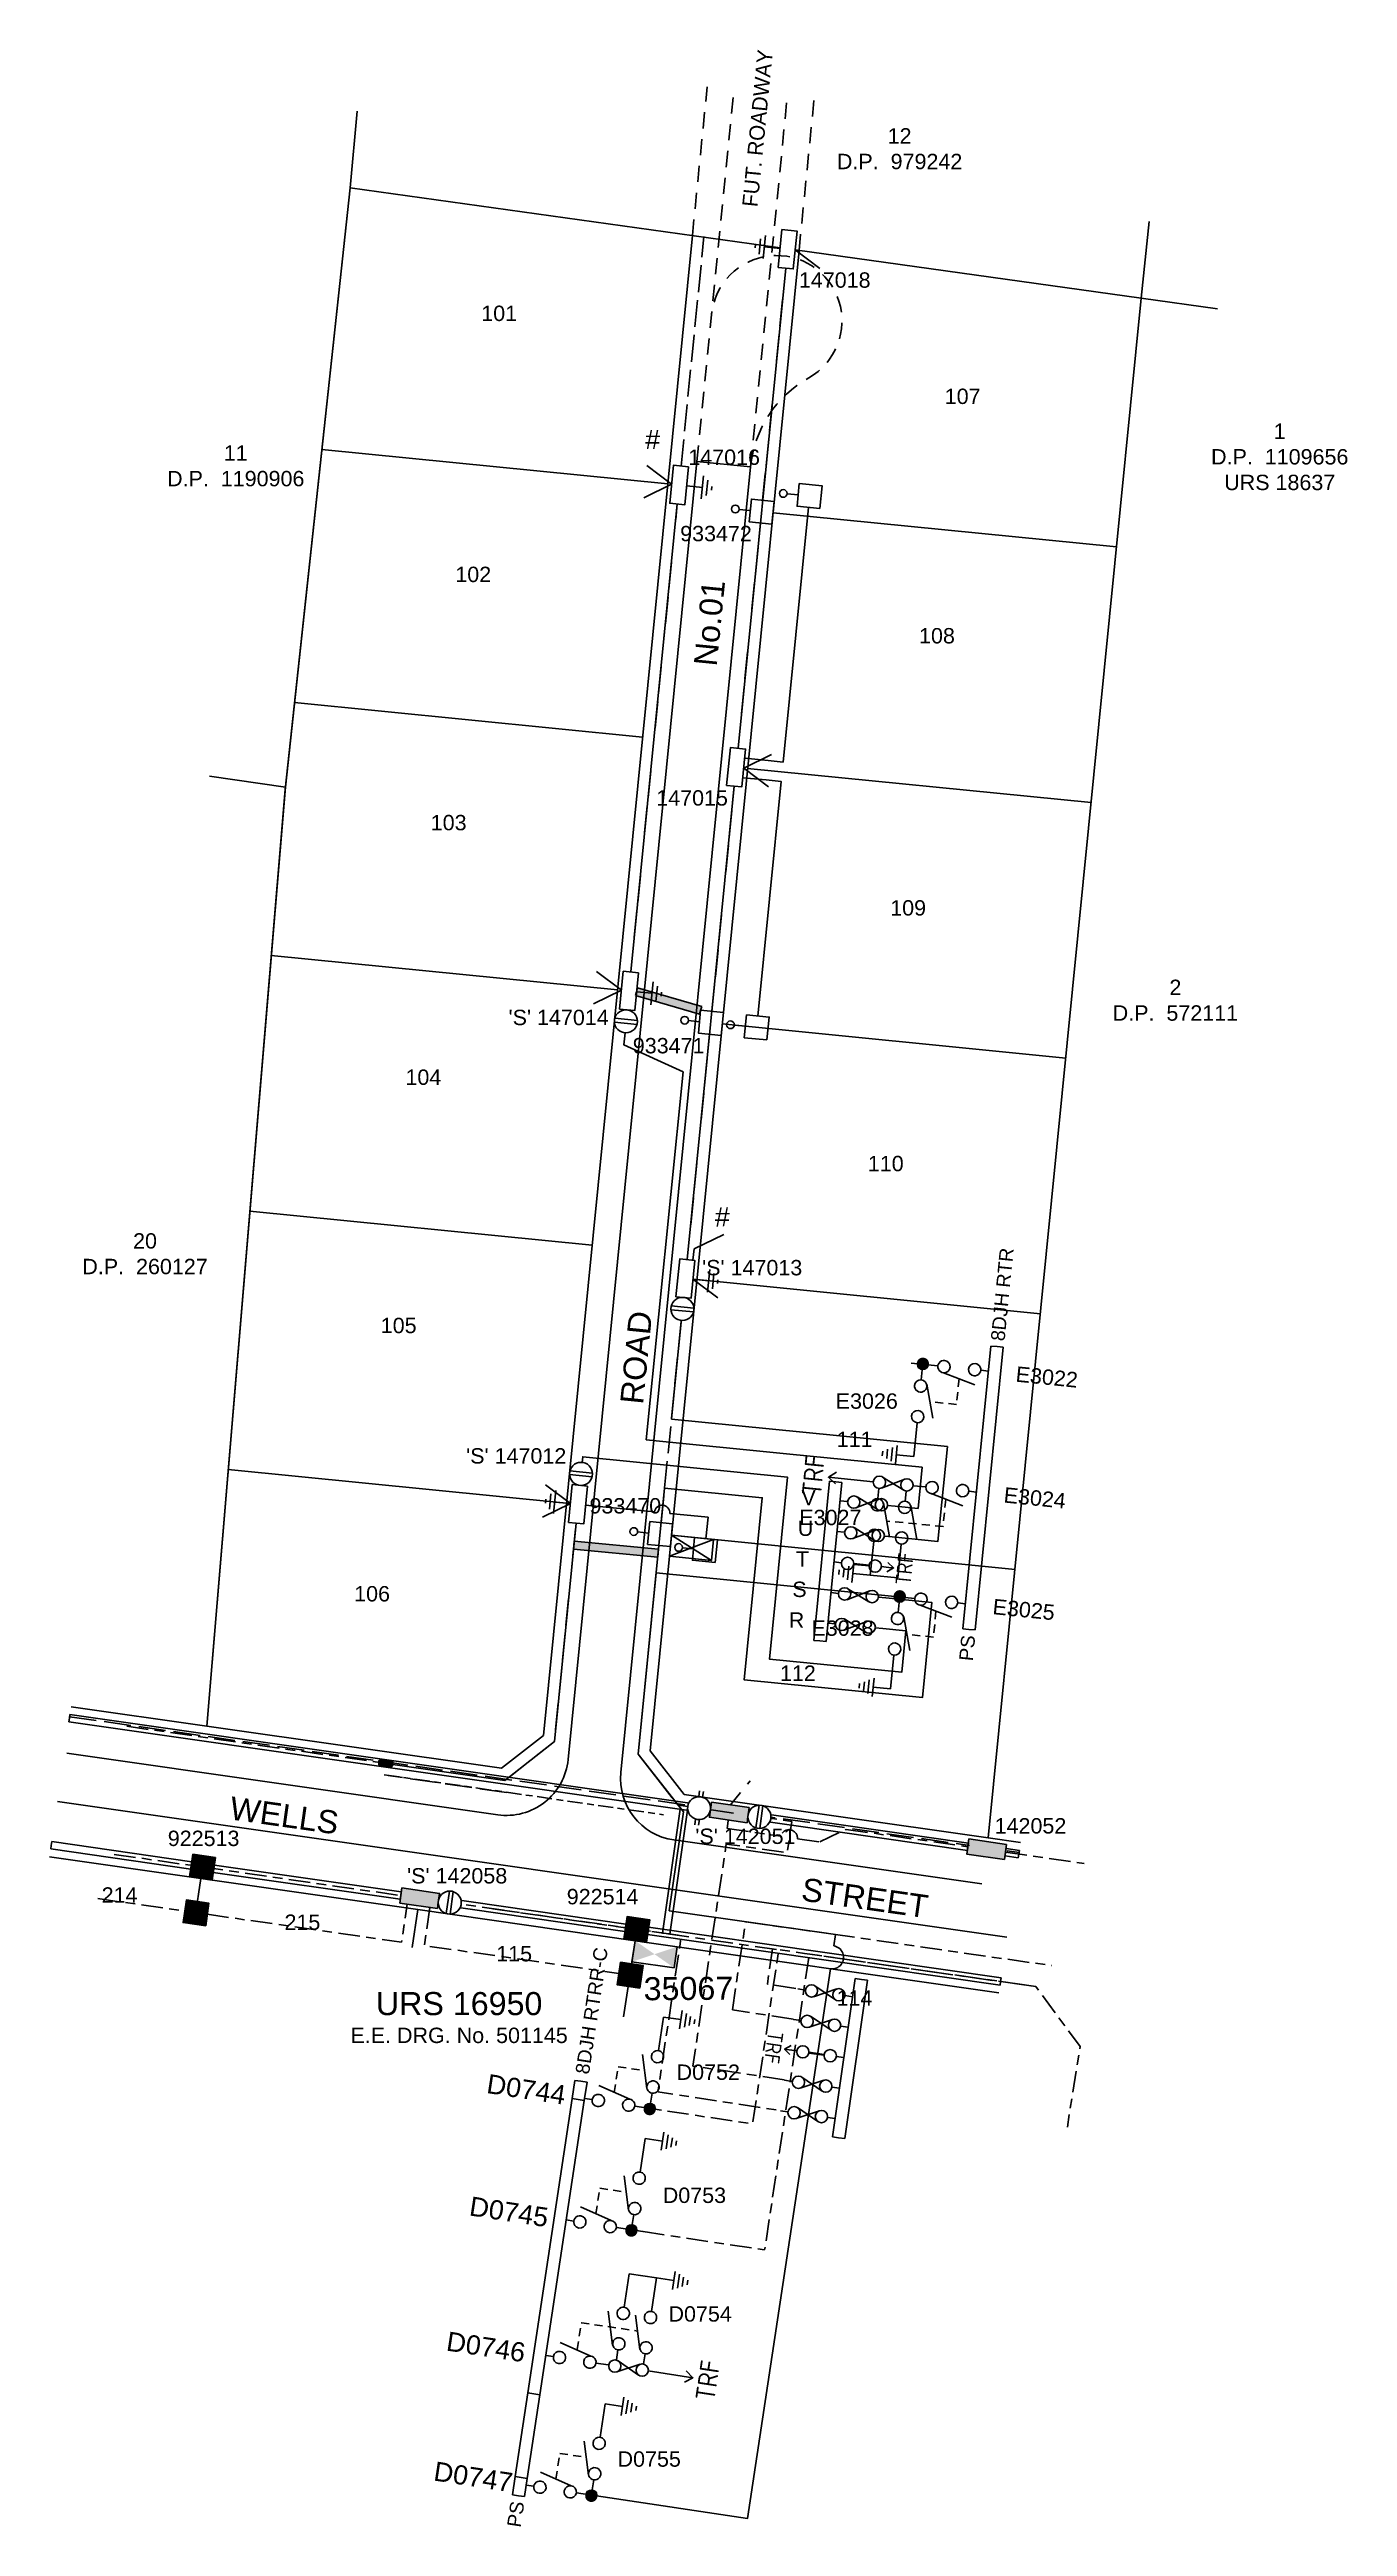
# Model space of a CAD drawing. Header units: metres. Extents: x 301814 to 301983, y 6283017 to 6283340.
import ezdxf
from ezdxf.enums import TextEntityAlignment as Align

# ---------------------------------------------------------------- set-up
doc = ezdxf.new("R2010")
doc.units = ezdxf.units.M
doc.header["$LTSCALE"] = 0.7
for name, pattern in [('A', [0]), ('Cable Exist OH', [1, 1, 0]), ('Cable Exist UG', [8.2, 4, -1.2, 1.8, -1.2]), ('CENTERX2', [101.6, 63.5, -12.7, 12.7, -12.7]), ('Dash', [5, 3, -2]), ('IE Trench LV', [6.5, 5, -1.5])]:
    doc.linetypes.add(name, pattern=pattern)
doc.layers.get('0').update_dxf_attribs({"color": 6})
for name, color, linetype in [('_User Miscellaneous1', 3, 'Continuous'), ('_User Miscellaneous11', 7, 'Continuous'), ('_User Miscellaneous4', 7, 'Continuous'), ('_User Miscellaneous6', 7, 'Continuous'), ('_User Miscellaneous7', 150, 'Continuous'), ('_User Miscellaneous8', 7, 'Continuous'), ('_User_HV_Exist', 7, 'Continuous'), ('_User_LV_Exist', 7, 'Continuous'), ('Cadastre Developer_SP_EXT', 4, 'Continuous'), ('Cadastre Developer_SP_NEW', 4, 'Continuous'), ('Cadastre Land Parcels_SP_EXT', 4, 'Continuous'), ('Cadastre Roads_SP_EXT', 4, 'Continuous'), ('Cadastre Roads_SP_NEW', 8, 'Continuous'), ('Duct_SP_NEW', 2, 'Continuous'), ('Equip_HV_EXT', 1, 'Continuous'), ('Equip_HV_NEW', 2, 'Continuous'), ('Equip_LV_EXT', 5, 'Continuous'), ('Equip_LV_MOD', 5, 'Continuous'), ('Equip_LV_NEW', 5, 'Continuous'), ('Equip_SP_LV_NEW', 2, 'Continuous'), ('Mains_HV_NEW_U72', 2, 'Continuous'), ('Mains_LV_NEW_R6', 2, 'Continuous'), ('Mains_LV_NEW_T84', 2, 'Continuous'), ('Services_SP_NEW_UG', 2, 'Continuous'), ('Sub_LV_EXT', 5, 'Continuous'), ('Sub_SP_EXT', 7, 'Continuous'), ('Sub_SP_NEW', 2, 'Continuous'), ('SupportsUG_SP_LV_EXT', 7, 'Continuous'), ('SupportsUG_SP_LV_NEW', 2, 'Continuous'), ('SupportsUG_SP_LV_SL_EXT', 7, 'Continuous'), ('SupportsUG_SP_LV_SL_NEW', 2, 'Continuous'), ('Trench_SP_NEW', 2, 'Continuous'), ('UG_Details_SP_MISC', 7, 'Continuous')]:
    doc.layers.add(name, color=color, linetype=linetype)
doc.layers.add('_User Miscellaneous5', color=7, linetype='Continuous', lineweight=35)
doc.layers.add('_User Notes', color=7, linetype='Continuous', plot=False)
doc.styles.add('ARIAL', font='arial.ttf', dxfattribs={"height": 2})
doc.styles.add('COLUMN_LABEL', font='arial.ttf')
doc.styles.add('Dot', font='dotfont.shx', dxfattribs={"height": 2})
doc.styles.add('iecARIAL', font='arial.ttf', dxfattribs={"height": 2})
doc.styles.add('IESYMBOL1', font='isocp.shx')
doc.styles.add('POLE_LABEL', font='arial.ttf')
doc.styles.add('SL_LABEL', font='arial.ttf')
doc.styles.get("Standard").update_dxf_attribs({"font": 'arial.ttf'})
doc.styles.add('style1', font='iso3098b.shx')
doc.styles.add('SWG_LABEL', font='arial.ttf')
doc.styles.add('SWITCH_LABEL', font='arial.ttf', dxfattribs={"height": 2.5})
doc.linetypes.add('Cable New UG', pattern='A,8,-1,["x",style1,S=3.5,R=0,X=0.35,Y=-1],-3.5', length=12.5)
doc.linetypes.add('Cable Z', pattern='A,8,-1,["Z",Standard,S=2.5,R=0,X=0.35,Y=-1.25],-3.5', length=12.5)
doc.linetypes.add('IE Trench HV', pattern='A,8,-2,["/",style1,S=2.5,R=0,X=0.1,Y=-1],-4.5', length=14.5)

msp = doc.modelspace()

# ---------------------------------------------------------------- texts
at = {"layer": '_User Miscellaneous1', "color": 2, "style": 'ARIAL'}
msp.add_text('URS 16950', height=3, dxfattribs=at).set_placement((301867.43, 6283083.94), align=Align.CENTER)
at = {"layer": '_User Miscellaneous1', "color": 7, "char_height": 2.5, "attachment_point": 1, "rotation": 0.1586, "style": 'ARIAL'}
for insert in [(301891.62, 6283290.1), (301900.68, 6283189)]:
    msp.add_mtext_dynamic_manual_height_columns('{\\C3;#}', width=5, gutter_width=10, heights=[0], dxfattribs=dict(at, insert=insert))
at = {"layer": '_User Miscellaneous11', "color": 7, "style": 'ARIAL'}
msp.add_text('E.E. DRG. No. 501145', height=2, dxfattribs=at).set_placement((301867.43, 6283080.31), align=Align.CENTER)
at = {"layer": 'Cadastre Developer_SP_EXT', "char_height": 2, "attachment_point": 5, "style": 'ARIAL'}
for s, insert in [('214', (301823.27, 6283099.56)), ('215', (301847.05, 6283096.01)), ('115', (301874.59, 6283091.91)), ('114', (301918.85, 6283086.17))]:
    msp.add_mtext_dynamic_manual_height_columns(s, width=7.7464, gutter_width=12.5, heights=[0], dxfattribs=dict(at, insert=insert))
at = {"layer": 'Cadastre Developer_SP_NEW', "style": 'ARIAL'}
for s, p in [('101', (301870.31, 6283304.26)), ('107', (301930.59, 6283293.47)), ('102', (301866.94, 6283270.31)), ('108', (301927.25, 6283262.33)), ('103', (301863.74, 6283238.03)), ('109', (301923.5, 6283226.94)), ('104', (301860.45, 6283204.92)), ('110', (301920.59, 6283193.69)), ('105', (301857.24, 6283172.63)), ('111', (301916.54, 6283157.82)), ('106', (301853.78, 6283137.74)), ('112', (301909.16, 6283127.41))]:
    msp.add_text(s, height=2, dxfattribs=at).set_placement(p)
at = {"layer": 'Cadastre Developer_SP_NEW', "color": 4, "char_height": 2, "attachment_point": 5, "style": 'ARIAL'}
for s, insert in [('12\\PD.P.  979242', (301924.72, 6283326.66)), ('11\\PD.P.  1190906', (301838.38, 6283285.42)), ('1\\PD.P.  1109656\\PURS 18637', (301974.16, 6283286.59)), ('2\\PD.P.  572111', (301960.59, 6283215.92)), ('20\\PD.P.  260127', (301826.58, 6283182.95))]:
    msp.add_mtext(s, dxfattribs=dict(at, insert=insert))
at = {"layer": 'Cadastre Roads_SP_EXT', "color": 3, "style": 'ARIAL'}
for s, p in [('WELLS', (301837.45, 6283109.42)), ('STREET', (301911.81, 6283098.86))]:
    msp.add_text(s, height=3, rotation=351.9358, dxfattribs=at).set_placement(p)
at = {"layer": 'Cadastre Roads_SP_NEW', "color": 8, "style": 'Dot'}
msp.add_text('FUT. ROADWAY', height=2, rotation=84.3287, dxfattribs=at).set_placement((301907.24, 6283329.23), align=Align.CENTER)
at = {"layer": 'Cadastre Roads_SP_NEW', "color": 3, "style": 'ARIAL'}
for s, p in [('No.01', (301901.48, 6283264.84)), ('ROAD', (301891.95, 6283169.31))]:
    msp.add_text(s, height=3, rotation=84.3287, dxfattribs=at).set_placement(p, align=Align.CENTER)
at = {"layer": 'Equip_LV_NEW', "char_height": 2, "width": 1.1319, "attachment_point": 5, "style": 'iecARIAL'}
for s, insert in [('V', (301912.89, 6283151.24)), ('U', (301912.49, 6283147.25)), ('T', (301912.09, 6283143.27)), ('S', (301911.7, 6283139.3)), ('R', (301911.31, 6283135.32))]:
    msp.add_mtext(s, dxfattribs=dict(at, insert=insert))

# ---------------------------------------------------------------- blocks, each defined once
blk = doc.blocks.new('*U37')
at = {"lineweight": -3}
blk.add_lwpolyline([(-2.48, 2.49), (2.47, 2.49), (2.47, 0.51), (-2.48, 0.51)], close=True, dxfattribs=at)
for tag, flags, p in [('STREET_CODE', 9, (1.5, 3.5)), ('OWNED_BY', 9, (1.5, 3.3)), ('OPERATED_BY', 9, (1.5, 3.1)), ('STATE', 9, (1.5, 2.7)), ('SUPPORT_TYPE', 9, (1.5, 2.5)), ('SUBURB', 9, (1.5, 1.7)), ('STREETNAME', 9, (1.5, 1.5)), ('Z', 1, (1.5, 0.9)), ('MAINTAINED_BY', 9, (1.5, 2.9)), ('USAGE', 9, (1.5, 2.3)), ('LEGEND', 9, (1.5, 2.1)), ('PARENT', 9, (1.5, 1.9)), ('LOCATION', 9, (1.5, 1.3)), ('NOTES', 9, (1.5, 1.1))]:
    blk.add_attdef(tag, text='', height=0.2, dxfattribs=dict(flags=flags)).set_placement(p, align=Align.MIDDLE_LEFT)
at = {"layer": '_User Miscellaneous4', "style": 'ARIAL', "flags": 8}
blk.add_attdef('ASSET_NUM', text='', height=2, dxfattribs=at).set_placement((2, 5.5), align=Align.MIDDLE_LEFT)
blk = doc.blocks.new('A$C1B2C29DD')
at = {"layer": 'Services_SP_NEW_UG', "color": 2, "flags": 128}
for points in [[(0, 0), (-2.1, 3.44)], [(0, 0), (2.1, 3.44)]]:
    blk.add_lwpolyline(points, dxfattribs=at)
blk = doc.blocks.new('*U38')
at = {"layer": '_User Miscellaneous7', "lineweight": -3}
blk.add_lwpolyline([(1.15, -5.99), (4.12, -5.99), (4.12, -3.02), (1.15, -3.02)], close=True, dxfattribs=at)
blk.add_lwpolyline([(2.63, -3.02), (2.63, -1.57)], dxfattribs=at)
blk.add_circle((2.63, -1.07), 0.5, dxfattribs=at)
at = {"layer": '_User Miscellaneous8', "color": 2, "lineweight": -3}
blk.add_lwpolyline([(-1.49, 0), (1.49, 0), (1.49, 2.97), (-1.49, 2.97)], close=True, dxfattribs=at)
at = {"style": 'POLE_LABEL', "flags": 9}
blk.add_attdef('STRUCTURE_PLANT_NUMBER', text='', height=0.2, dxfattribs=at).set_placement((1.64, 1.73), align=Align.MIDDLE_LEFT)
for tag, flags, p in [('STREET_CODE', 9, (1.64, 1.49)), ('OWNED_BY', 9, (1.64, 1.09)), ('OPERATED_BY', 9, (1.64, 0.89)), ('STATE', 9, (1.64, 0.49)), ('COLUMN_TYPE', 9, (1.64, 1.29)), ('MAINTAINED_BY', 9, (1.64, 0.69)), ('USAGE', 9, (1.64, 0.29)), ('LEGEND', 9, (1.64, 0.09)), ('SUBURB', 9, (1.64, -0.31)), ('STREETNAME', 9, (1.64, -0.51)), ('Z', 1, (1.64, -1.31)), ('PARENT', 9, (1.64, -0.11)), ('LOCATION', 9, (1.64, -0.71)), ('NOTES', 9, (1.64, -0.91)), ('LABEL_ALIGNMENT', 9, (1.64, -1.11))]:
    blk.add_attdef(tag, text='', height=0.2, dxfattribs=dict(flags=flags)).set_placement(p, align=Align.MIDDLE_LEFT)
at = {"layer": '_User Miscellaneous5', "style": 'ARIAL', "flags": 8}
blk.add_attdef('ASSET_NUM', text='', height=2, dxfattribs=at).set_placement((2, 3.49), align=Align.MIDDLE_LEFT)
blk = doc.blocks.new('*U43')
at = {"layer": '_User Miscellaneous8', "color": 2}
blk.add_line((0, 0), (0, 1.45), dxfattribs=at)
blk.add_circle((0, 1.95), 0.5, dxfattribs=at)
for tag, p, flags in [('Z', (0, 0), 1), ('OPERATED_BY', (0, -9.61), 9)]:
    blk.add_attdef(tag, p, '', height=0.2, dxfattribs=dict(flags=flags))
at = {"style": 'SL_LABEL', "flags": 9}
blk.add_attdef('STREET_CODE', text='', height=0.2, dxfattribs=at).set_placement((0, -0.2), align=Align.MIDDLE_LEFT)
at = {"flags": 9}
for tag, p in [('CONSTRUCTED_VOLTAGE', (0, -0.4)), ('CONTROL_TYPE', (0, -0.6)), ('OPERATING_VOLTAGE', (0, -1.4)), ('ORIENTATION', (0, -1.6)), ('OWNED_BY', (0, -1.8)), ('STATE', (0, -2)), ('CEXIST', (0, -2.4)), ('CNEW', (0, -2.6)), ('CNUMBER', (0, -2.8)), ('CREMOVE', (0, -3)), ('CREPLACE', (0, -3.2)), ('LANTERN_PURPOSE', (0, -0.8)), ('LANTERN_TYPE', (0, -1)), ('NO_PHASES', (0, -1.2)), ('USAGE', (0, -2.2)), ('LKINGHEIGHT', (0, -3.4)), ('LBRACKET', (0, -3.6)), ('LBRACKETVOCAB', (0, -3.8)), ('LCATEGORY', (0, -4)), ('LCHARGE1', (0, -4.2)), ('LCHARGE1PERCENT', (0, -4.4)), ('LCHARGE2', (0, -4.6)), ('LCHARGE2PERCENT', (0, -4.8)), ('LCHARGE3', (0, -5)), ('LCHARGE3PERCENT', (0, -5.2)), ('LEXIST', (0, -5.4)), ('LLAMP', (0, -5.6)), ('LLAMPVOCAB', (0, -5.8)), ('LMAST', (0, -6)), ('LMASTVOCAB', (0, -6.2)), ('LNEW', (0, -6.4)), ('SUBURB', (0, -8.6)), ('STREETNAME', (0, -8.8)), ('LANTNUMBER', (0, -6.6)), ('LOUTREACH', (0, -7)), ('LOUTREACHVOCAB', (0, -7.2)), ('LRATECODE', (0, -7.4)), ('LREMOVE', (0, -7.6)), ('LREPLACE', (0, -7.8)), ('LTYPE', (0, -8)), ('LTYPEVOCAB', (0, -8.2)), ('LEGEND', (0, -8.4)), ('LOCATION', (0, -9)), ('NOTES', (0, -9.2)), ('MAINTAINED_BY', (0, -9.86))]:
    blk.add_attdef(tag, text='', height=0.2, dxfattribs=at).set_placement(p, align=Align.MIDDLE_LEFT)
at = {"layer": '_User Notes', "style": 'SL_LABEL', "flags": 8}
blk.add_attdef('ASSET_NUM', text='', height=2.5, dxfattribs=at).set_placement((2, 2), align=Align.MIDDLE_LEFT)
at = {"layer": '_User Notes', "flags": 8}
blk.add_attdef('LNUMBER', text='', height=2.5, dxfattribs=at).set_placement((1.2, -2.8), align=Align.MIDDLE_LEFT)
blk = doc.blocks.new('SWG_SIE_TRF_NOES_NEW')
for p, q in [((7.01, 0.8), (2.79, 1.95)), ((14.68, 0), (20.54, 0))]:
    blk.add_line(p, q)
for points in [[(2.2, 0.01), (1.2, 0.01)], [(19.54, -0.75), (20.54, 0), (19.54, 0.75)], [(7.8, 0), (9.45, 0)]]:
    blk.add_lwpolyline(points)
for points in [[(3, -0.79, 1), (3, 0.81, 1)], [(7, -0.8, 1), (7, 0.8, 1)]]:
    blk.add_lwpolyline(points, format="xyb", close=True)
at = {"flags": 1}
blk.add_attdef('Z', (0, 0), '', height=0.2, dxfattribs=at)
at = {"style": 'SWITCH_LABEL', "flags": 9}
blk.add_attdef('STREET_CODE', text='', height=0.2, dxfattribs=at).set_placement((0, -0.2), align=Align.MIDDLE_LEFT)
at = {"flags": 9}
for tag, p in [('ORIENTATION', (0, -0.4)), ('SUBURB', (0, -1)), ('STREETNAME', (0, -1.2)), ('PARENT', (0, -0.6)), ('USAGE', (0, -0.8)), ('LOCATION', (0, -1.4)), ('NOTES', (0, -1.6))]:
    blk.add_attdef(tag, text='', height=0.2, dxfattribs=at).set_placement(p, align=Align.MIDDLE_LEFT)
blk = doc.blocks.new('SWG_FUSE_NEW')
for points in [[(4.04, 0.73), (1.16, -0.72)], [(4.05, -0.71), (1.16, 0.72)]]:
    blk.add_lwpolyline(points)
for centre in [(0.8, 0), (4.4, 0.01)]:
    blk.add_circle(centre, 0.8)
at = {"style": 'SWITCH_LABEL', "flags": 8}
blk.add_attdef('ASSET_NUM', text='', height=2.5, rotation=179.9544, dxfattribs=at).set_placement((-2.4, 0), align=Align.MIDDLE_LEFT)
for tag, p, flags in [('Z', (0, 0), 1), ('ORIENTATION', (0.04, -4.4), 9), ('USAGE', (0.04, -5.4), 9)]:
    blk.add_attdef(tag, p, '', height=0.2, dxfattribs=dict(flags=flags))
at = {"flags": 9}
for tag, p in [('SUBURB', (0, -2.2)), ('STREETNAME', (0, -2.4)), ('PARENT', (0, -1.6))]:
    blk.add_attdef(tag, text='', height=0.2, dxfattribs=at).set_placement(p, align=Align.MIDDLE_LEFT)
blk = doc.blocks.new('SWG_SIE_TRF_NEW')
at = {"linetype": 'CENTERX2'}
blk.add_blockref('SWG_SIE_TRF_NOES_NEW', (0, 0), dxfattribs=at)
at = {"linetype": 'CENTERX2', "rotation": 180}
blk.add_blockref('SWG_FUSE_NEW', (14.68, 0), dxfattribs=at)
at = {"style": 'IESYMBOL1'}
blk.add_text('TRF', height=2.5, rotation=89.9826, dxfattribs=at).set_placement((22.51, -0.05), align=Align.MIDDLE_CENTER)
blk = doc.blocks.new('SWG_SIE_SU_NEW')
blk.add_line((5.81, 0.79), (1.59, 1.94))
at = {"linetype": 'A', "lineweight": 0}
for p, q in [((7.98, 0.35), (7.98, -0.37)), ((8.18, -0.58), (8.18, 0.56)), ((8.38, 0.66), (8.38, -0.68)), ((8.58, -0.71), (8.58, 0.69)), ((8.78, 0.66), (8.78, -0.68)), ((8.98, -0.59), (8.98, 0.56)), ((9.18, 0.35), (9.18, -0.38))]:
    blk.add_line(p, q, dxfattribs=at)
at = {"linetype": 'Dash', "ltscale": 0.5}
blk.add_lwpolyline([(3.7, 1.36), (3.7, 4.73), (7.22, 4.73)], dxfattribs=at)
for points in [[(1, 0), (0, 0)], [(6.6, -0.01), (10.1, -0.01)]]:
    blk.add_lwpolyline(points)
for points in [[(1.8, -0.8, 1), (1.8, 0.8, 1)], [(5.8, -0.81, 1), (5.8, 0.79, 1)]]:
    blk.add_lwpolyline(points, format="xyb", close=True)
at = {"linetype": 'A', "lineweight": 0}
blk.add_circle((8.58, -0.01), 0.7, dxfattribs=at)
at = {"style": 'SWG_LABEL', "flags": 8}
blk.add_attdef('ASSET_NUM', text='', height=2, rotation=179.9544, dxfattribs=at).set_placement((-2.4, 0.01), align=Align.MIDDLE_LEFT)
at = {"flags": 1}
blk.add_attdef('Z', (0, 0), '', height=0.2, dxfattribs=at)
at = {"style": 'SWITCH_LABEL', "flags": 9}
blk.add_attdef('STREET_CODE', text='', height=0.2, dxfattribs=at).set_placement((0, 0), align=Align.MIDDLE_LEFT)
at = {"flags": 9}
for tag, p in [('OPERATED_BY', (-0.01, -1.84)), ('ORIENTATION', (0, -0.2)), ('SUBURB', (0, -0.8)), ('STREETNAME', (0, -1)), ('OWNED_BY', (0, -1.62)), ('MAINTAINED_BY', (-0.01, -2.05)), ('PARENT', (0, -0.4)), ('USAGE', (0, -0.6)), ('LOCATION', (0, -1.2)), ('NOTES', (0, -1.4))]:
    blk.add_attdef(tag, text='', height=0.2, dxfattribs=at).set_placement(p, align=Align.MIDDLE_LEFT)
blk = doc.blocks.new('SWG_SIE_ES_NEW')
for p, q in [((-6.1, 0.75), (-1.8, 1.97)), ((2.22, -2.29), (4.62, -2.29)), ((2.52, -2.89), (4.32, -2.89)), ((2.83, -3.49), (4.03, -3.49)), ((3.13, -4.09), (3.73, -4.09))]:
    blk.add_line(p, q)
at = {"const_width": 0.8, "flags": 128}
blk.add_lwpolyline([(-9.09, -0.02, 1), (-8.29, -0.02, 1)], format="xyb", close=True, dxfattribs=at)
for points in [[(-5.79, -0.82, -1), (-5.79, 0.78, -1)], [(-1.79, -0.81, -1), (-1.79, 0.79, -1)]]:
    blk.add_lwpolyline(points, format="xyb", close=True)
for points in [[(-6.59, -0.02), (-7.89, -0.02)], [(3.42, -0.01), (-0.99, -0.01)], [(3.42, -0.01), (3.42, -2.29)]]:
    blk.add_lwpolyline(points)
at = {"flags": 1}
blk.add_attdef('Z', (0, 0), '', height=0.2, dxfattribs=at)
at = {"style": 'ARIAL', "flags": 8}
blk.add_attdef('ASSET_NUM', text='', height=2, dxfattribs=at).set_placement((-1.81, -3.15), align=Align.MIDDLE_CENTER)
at = {"style": 'SWITCH_LABEL', "flags": 9}
blk.add_attdef('STREET_CODE', text='', height=0.2, dxfattribs=at).set_placement((0, -0.2), align=Align.MIDDLE_LEFT)
at = {"flags": 9}
for tag, p in [('ORIENTATION', (0, -0.4)), ('SUBURB', (0, -1)), ('STREETNAME', (0, -1.2)), ('PARENT', (0, -0.6)), ('USAGE', (0, -0.8)), ('LOCATION', (0, -1.4)), ('NOTES', (0, -1.6))]:
    blk.add_attdef(tag, text='', height=0.2, dxfattribs=at).set_placement(p, align=Align.MIDDLE_LEFT)
blk = doc.blocks.new('PILLAR_EXT')
blk.add_hatch(color=256).paths.add_polyline_path([(-2.475, 2.49), (-2.475, 0.51), (2.475, 0.51), (2.475, 2.49)])
blk.add_lwpolyline([(-2.475, 0.51), (2.475, 0.51), (2.475, 2.49), (-2.475, 2.49)], close=True)
for tag, p, flags in [('OWNED_BY', (0, 1.3), 9), ('STATE', (0, 1.1), 9), ('SUPPORT_TYPE', (0, 0.9), 9), ('USAGE', (0, 0.7), 9), ('LEGEND', (0, 0.5), 9), ('LOCATION', (0, 0.3), 9), ('NOTES', (0, 0.1), 9), ('PARENT', (0, -0.1), 9), ('STREETNAME', (0, -0.3), 9), ('SUBURB', (0, -0.5), 1)]:
    blk.add_attdef(tag, p, '', height=0.2, dxfattribs=dict(flags=flags))
at = {"layer": '_User Miscellaneous6', "style": 'ARIAL', "flags": 8}
blk.add_attdef('ASSET_NUM', text='', height=2, dxfattribs=at).set_placement((1.5, 7.5), align=Align.TOP_LEFT)
blk = doc.blocks.new('LV_UG_DFUSE_CLOSED_EXT')
for points in [[(1, 0), (0, 0)], [(5.04, 0.73), (2.16, -0.72)], [(5.05, -0.71), (2.16, 0.72)], [(6.2, 0.01), (7.2, 0.01)]]:
    blk.add_lwpolyline(points)
for centre in [(1.8, 0), (5.4, 0.01)]:
    blk.add_circle(centre, 0.8)
at = {"flags": 9}
for tag, p in [('ACTUAL_STATUS', (0, 0)), ('CONSTRUCTED_VOLTAGE', (0, -0.2)), ('OPERATING_VOLTAGE', (0, -0.6)), ('ORIENTATION', (0, -0.8)), ('STATE', (0, -1)), ('SWITCH_TYPE', (0, -1.2)), ('NO_PHASES', (0, -0.4)), ('USAGE', (0, -1.4)), ('NOTES', (0, -1.6))]:
    blk.add_attdef(tag, text='', height=0.2, dxfattribs=at).set_placement(p, align=Align.MIDDLE_LEFT)
at = {"flags": 1}
blk.add_attdef('Z', (0, 0), '', height=0.2, dxfattribs=at)
blk = doc.blocks.new('TX_LINK_EXT')
h = blk.add_hatch(color=256)
edge = h.paths.add_edge_path()
edge.add_line((2.6, 0.05), (4.6, 0.05))
edge.add_arc((5.4, 0.01), 0.8, 177.2353, 184.4027)
edge.add_line((4.6, -0.05), (2.6, -0.05))
edge.add_arc((1.8, 0), 0.8, 356.4167, 363.5833)
for points in [[(1, 0), (0, 0)], [(2.6, 0.05), (4.6, 0.05)], [(6.2, 0.01), (7.2, 0.01)], [(2.6, -0.05), (4.6, -0.05)]]:
    blk.add_lwpolyline(points)
for centre in [(1.8, 0), (5.4, 0.01)]:
    blk.add_circle(centre, 0.8)
for centre, start, end in [((1.8, 0), 356.4167, 3.5833), ((5.4, 0.01), 177.2353, 184.4027)]:
    blk.add_arc(centre, 0.8, start, end)
at = {"layer": 'Sub_LV_EXT'}
blk.add_line((7.2, 0.01), (7.8, 0.01), dxfattribs=at)
blk.add_lwpolyline([(7, -0.59), (7.8, 0.01), (7, 0.61)], dxfattribs=at)
at = {"flags": 1}
blk.add_attdef('Z', (0, 0), '', height=0.2, dxfattribs=at)
at = {"layer": 'Sub_LV_EXT', "color": 7, "style": 'IESYMBOL1'}
blk.add_text('TRF', height=2, rotation=90, dxfattribs=at).set_placement((9.24, 0.01), align=Align.MIDDLE_CENTER)
at = {"layer": 'Sub_LV_EXT', "flags": 1}
for tag, p in [('ORIENTATION', (2.14, -1.53)), ('USAGE', (2.14, -1.14)), ('NOTES', (2.14, -3.07))]:
    blk.add_attdef(tag, p, '', height=0.2, dxfattribs=at)
blk = doc.blocks.new('*U39')
blk.add_lwpolyline([(0, 1.38), (5.5, 1.38), (5.5, -1.38), (-0.02, -1.38)], close=True)
blk.add_solid([(-0.02, -1.38), (0, 1.38), (5.5, 1.38), (5.5, -1.38)])
for tag, height, flags, p in [('ASSET_NUM', 3, 8, (5.84, 2.55)), ('STREET_CODE', 0.2, 9, (5.34, 0.55)), ('CONSTRUCTED_VOLTAGE', 0.2, 9, (5.34, 0.35)), ('OPERATING_VOLTAGE', 0.2, 9, (5.34, -0.05)), ('NO_PHASES', 0.2, 9, (5.34, 0.15)), ('ORIENTATION', 0.2, 9, (5.34, -0.25)), ('OWNED_BY', 0.2, 9, (5.34, -0.45)), ('OPERATED_BY', 0.2, 9, (5.34, -0.65)), ('SECONDARY_VOLTAGE', 0.2, 9, (5.34, -1.05)), ('STATE', 0.2, 9, (5.34, -1.25)), ('SUBSTATION_TYPE', 0.2, 9, (5.34, -1.65)), ('STREETNAME', 0.2, 9, (5.34, -2.45)), ('SUBURB', 0.2, 9, (5.34, -2.65)), ('Z', 0.2, 1, (5.34, -3.05)), ('MAINTAINED_BY', 0.2, 9, (5.34, -0.85)), ('PARENT', 0.2, 9, (5.34, -1.45)), ('USAGE', 0.2, 9, (5.34, -1.85)), ('LEGEND', 0.2, 9, (5.34, -2.05)), ('LOCATION', 0.2, 9, (5.34, -2.25)), ('NOTES', 0.2, 9, (5.34, -2.85))]:
    blk.add_attdef(tag, text='', height=height, dxfattribs=dict(flags=flags)).set_placement(p, align=Align.MIDDLE_LEFT)
blk = doc.blocks.new('COLUMN_EXT')
at = {"layer": '_User Miscellaneous7'}
blk.add_hatch(color=256, dxfattribs=at).paths.add_polyline_path([(-7.49, 1.48), (-7.49, -1.49), (-4.52, -1.49), (-4.52, 1.48)])
at = {"layer": '_User Miscellaneous8'}
blk.add_hatch(color=256, dxfattribs=at).paths.add_polyline_path([(-1.49, 1.48), (-1.49, -1.49), (1.48, -1.49), (1.48, 1.48)])
at = {"layer": '_User Miscellaneous7'}
blk.add_lwpolyline([(-7.49, -1.49), (-4.52, -1.49), (-4.52, 1.48), (-7.49, 1.48)], close=True, dxfattribs=at)
at = {"layer": '_User Miscellaneous8'}
blk.add_lwpolyline([(-1.49, -1.49), (1.48, -1.49), (1.48, 1.48), (-1.49, 1.48)], close=True, dxfattribs=at)
at = {"flags": 9}
for tag, style, p in [('STRUCTURE_PLANT_NUMBER', 'POLE_LABEL', (1.81, 0.03)), ('STREET_CODE', 'COLUMN_LABEL', (1.81, -0.2))]:
    blk.add_attdef(tag, text='', height=0.2, dxfattribs=dict(at, style=style)).set_placement(p, align=Align.MIDDLE_LEFT)
at = {"flags": 1}
blk.add_attdef('Z', (1.81, -2.35), '', height=0.2, dxfattribs=at)
at = {"flags": 9}
for tag, p in [('COLUMN_TYPE', (1.81, -0.4)), ('OWNED_BY', (1.81, -0.6)), ('STATE', (1.81, -0.8)), ('USAGE', (1.81, -1)), ('STREETNAME', (1.81, -1.6)), ('SUBURB', (1.81, -1.8)), ('LEGEND', (1.81, -1.2)), ('LOCATION', (1.81, -1.4)), ('NOTES', (1.81, -2))]:
    blk.add_attdef(tag, text='', height=0.2, dxfattribs=at).set_placement(p, align=Align.MIDDLE_LEFT)
at = {"layer": '_User Miscellaneous6', "style": 'ARIAL', "flags": 8}
blk.add_attdef('ASSET_NUM', text='', height=2, dxfattribs=at).set_placement((2, 2), align=Align.MIDDLE_LEFT)
blk = doc.blocks.new('*U5508')
blk.add_hatch(color=256).paths.add_polyline_path([(2.48, -2.49), (2.48, -0.51), (-2.47, -0.51), (-2.47, -2.49)])
blk.add_lwpolyline([(2.48, -0.51), (-2.47, -0.51), (-2.47, -2.49), (2.48, -2.49)], close=True)
for tag, p, flags in [('OWNED_BY', (0, 1.3), 9), ('STATE', (0, 1.1), 9), ('SUPPORT_TYPE', (0, 0.9), 9), ('USAGE', (0, 0.7), 9), ('LEGEND', (0, 0.5), 9), ('LOCATION', (0, 0.3), 9), ('NOTES', (0, 0.1), 9), ('PARENT', (0, -0.1), 9), ('STREETNAME', (0, -0.3), 9), ('SUBURB', (0, -0.5), 1)]:
    blk.add_attdef(tag, p, '', height=0.2, dxfattribs=dict(flags=flags))
at = {"layer": '_User Miscellaneous6', "style": 'ARIAL', "flags": 8}
blk.add_attdef('ASSET_NUM', text='', height=2, dxfattribs=at).set_placement((1.5, 7.5), align=Align.TOP_LEFT)
blk = doc.blocks.new('SUB_PADMOUNT_NEW')
for p, q in [((0, 1.375), (5.5, -1.375)), ((5.5, 1.375), (0, -1.375))]:
    blk.add_line(p, q)
blk.add_lwpolyline([(0, -1.375), (5.5, -1.375), (5.5, 1.375), (0, 1.375)], close=True)
for tag, height, flags, p in [('ASSET_NUM', 3, 8, (5.84, 2.545)), ('STREET_CODE', 0.2, 9, (5.34, 0.545)), ('OPERATING_VOLTAGE', 0.2, 9, (5.34, 0.145)), ('ORIENTATION', 0.2, 9, (5.34, -0.055)), ('NO_PHASES', 0.2, 9, (5.34, 0.345)), ('Z', 0.2, 1, (5.34, -3.055)), ('OWNED_BY', 0.2, 9, (5.34, -0.255)), ('OPERATED_BY', 0.2, 9, (5.34, -0.455)), ('SECONDARY_VOLTAGE', 0.2, 9, (5.34, -1.055)), ('STATE', 0.2, 9, (5.34, -1.255)), ('SUBSTATION_TYPE', 0.2, 9, (5.34, -1.655)), ('SUBURB', 0.2, 9, (5.34, -2.255)), ('STREETNAME', 0.2, 9, (5.34, -2.455)), ('CONSTRUCTED_VOLTAGE', 0.2, 9, (5.34, -0.855)), ('USAGE', 0.2, 9, (5.34, -1.855)), ('MAINTAINED_BY', 0.2, 9, (5.34, -0.655)), ('PARENT', 0.2, 9, (5.34, -1.455)), ('LEGEND', 0.2, 9, (5.34, -2.055)), ('LOCATION', 0.2, 9, (5.34, -2.655)), ('NOTES', 0.2, 9, (5.34, -2.855))]:
    blk.add_attdef(tag, text='', height=height, dxfattribs=dict(flags=flags)).set_placement(p, align=Align.MIDDLE_LEFT)
blk = doc.blocks.new('TX_LINK_NEW')
h = blk.add_hatch(color=256)
edge = h.paths.add_edge_path()
edge.add_line((2.6, 0.05), (4.6, 0.05))
edge.add_arc((5.4, 0.01), 0.8, 177.2353, 184.4027)
edge.add_line((4.6, -0.05), (2.6, -0.05))
edge.add_arc((1.8, 0), 0.8, 356.4167, 363.5833)
blk.add_line((7.2, 0.01), (7.8, 0.01))
for points in [[(1, 0), (0, 0)], [(2.6, 0.05), (4.6, 0.05)], [(6.2, 0.01), (7.2, 0.01)], [(7, -0.59), (7.8, 0.01), (7, 0.61)], [(2.6, -0.05), (4.6, -0.05)]]:
    blk.add_lwpolyline(points)
for centre in [(1.8, 0), (5.4, 0.01)]:
    blk.add_circle(centre, 0.8)
for centre, start, end in [((1.8, 0), 356.4167, 3.5833), ((5.4, 0.01), 177.2353, 184.4027)]:
    blk.add_arc(centre, 0.8, start, end)
at = {"style": 'IESYMBOL1'}
blk.add_text('TRF', height=2, rotation=90, dxfattribs=at).set_placement((9.24, 0.01), align=Align.MIDDLE_CENTER)
at = {"flags": 1}
blk.add_attdef('Z', (0, 0), '', height=0.2, dxfattribs=at)
at = {"layer": 'Sub_LV_EXT', "flags": 1}
for tag, p in [('ORIENTATION', (2.14, -1.53)), ('USAGE', (2.14, -1.14)), ('NOTES', (2.14, -3.07))]:
    blk.add_attdef(tag, p, '', height=0.2, dxfattribs=at)
blk = doc.blocks.new('*U5543')
for points in [[(1, 0), (0, 0)], [(5.04, 0.73), (2.16, -0.72)], [(5.05, -0.71), (2.16, 0.72)], [(6.2, 0.01), (7.2, 0.01)]]:
    blk.add_lwpolyline(points)
for centre in [(1.8, 0), (5.4, 0.01)]:
    blk.add_circle(centre, 0.8)
for tag, flags, p in [('ACTUAL_STATUS', 9, (1.5, 0)), ('CONSTRUCTED_VOLTAGE', 9, (1.5, -0.2)), ('OPERATED_BY', 9, (1.5, -0.6)), ('OWNED_BY', 9, (1.5, -1)), ('OPERATING_VOLTAGE', 9, (1.5, -1.2)), ('ORIENTATION', 9, (1.5, -1.4)), ('STATE', 9, (1.5, -1.6)), ('SWITCH_TYPE', 9, (1.5, -1.8)), ('Z', 1, (1.5, -2.4)), ('NO_PHASES', 9, (1.5, -0.4)), ('MAINTAINED_BY', 9, (1.5, -0.8)), ('USAGE', 9, (1.5, -2)), ('NOTES', 9, (1.5, -2.2))]:
    blk.add_attdef(tag, text='', height=0.2, dxfattribs=dict(flags=flags)).set_placement(p, align=Align.MIDDLE_LEFT)
blk = doc.blocks.new('LV_UG_DFUSE_CLOSED_NEW')
for points in [[(1, 0), (0, 0)], [(5.04, 0.73), (2.16, -0.72)], [(5.05, -0.71), (2.16, 0.72)], [(6.2, 0.01), (7.2, 0.01)]]:
    blk.add_lwpolyline(points)
for centre in [(1.8, 0), (5.4, 0.01)]:
    blk.add_circle(centre, 0.8)
for tag, flags, p in [('ACTUAL_STATUS', 9, (1.5, 0)), ('CONSTRUCTED_VOLTAGE', 9, (1.5, -0.2)), ('OPERATED_BY', 9, (1.5, -0.6)), ('OWNED_BY', 9, (1.5, -1)), ('OPERATING_VOLTAGE', 9, (1.5, -1.2)), ('ORIENTATION', 9, (1.5, -1.4)), ('STATE', 9, (1.5, -1.6)), ('SWITCH_TYPE', 9, (1.5, -1.8)), ('Z', 1, (1.5, -2.4)), ('NO_PHASES', 9, (1.5, -0.4)), ('MAINTAINED_BY', 9, (1.5, -0.8)), ('USAGE', 9, (1.5, -2)), ('NOTES', 9, (1.5, -2.2))]:
    blk.add_attdef(tag, text='', height=0.2, dxfattribs=dict(flags=flags)).set_placement(p, align=Align.MIDDLE_LEFT)
blk = doc.blocks.new('Earth')
for p, q in [((0, -2.04), (0, 0)), ((-1.5, -2.04), (1.5, -2.04)), ((-1, -2.64), (1, -2.64)), ((-0.25, -3.24), (0.25, -3.24))]:
    blk.add_line(p, q)
blk = doc.blocks.new('*U5516')
at = {"linetype": 'CENTERX2'}
blk.add_blockref('SWG_SIE_TRF_NOES_NEW', (0, 0), dxfattribs=at)
at = {"linetype": 'CENTERX2', "rotation": 180}
blk.add_blockref('SWG_FUSE_NEW', (14.68, 0), dxfattribs=at)
at = {"style": 'IESYMBOL1'}
blk.add_text('TRF', height=2.5, rotation=270.0174, dxfattribs=at).set_placement((22.51, -0.05), align=Align.MIDDLE_CENTER)
blk = doc.blocks.new('*U5518')
for p, q in [((-6.1, 4.33), (-1.8, 5.55)), ((-6.1, 0.75), (-1.8, 1.97)), ((2.22, -2.29), (4.62, -2.29)), ((2.52, -2.89), (4.32, -2.89)), ((2.83, -3.49), (4.03, -3.49)), ((3.13, -4.09), (3.73, -4.09))]:
    blk.add_line(p, q)
at = {"linetype": 'Dash', "ltscale": 0.5, "flags": 128}
blk.add_lwpolyline([(-7.34, 8.78), (-3.81, 8.78), (-3.79, 1.4)], dxfattribs=at)
for points in [[(-6.59, 3.56), (-7.89, 3.56)], [(3.42, 3.57), (-0.99, 3.57)], [(3.42, 3.57), (3.42, -0.01)], [(-6.59, -0.02), (-7.89, -0.02)], [(3.42, -0.01), (-0.99, -0.01)], [(3.42, -0.01), (3.42, -2.29)]]:
    blk.add_lwpolyline(points)
for points in [[(-5.79, 2.76, -1), (-5.79, 4.36, -1)], [(-1.79, 2.77, -1), (-1.79, 4.37, -1)], [(-5.79, -0.82, -1), (-5.79, 0.78, -1)], [(-1.79, -0.81, -1), (-1.79, 0.79, -1)]]:
    blk.add_lwpolyline(points, format="xyb", close=True)
at = {"flags": 1}
blk.add_attdef('Z', (0, 0), '', height=0.2, dxfattribs=at)
at = {"style": 'ARIAL', "flags": 8}
blk.add_attdef('ASSET_NUM', text='', height=2, dxfattribs=at).set_placement((-1.81, -3.15), align=Align.MIDDLE_CENTER)
at = {"style": 'SWITCH_LABEL', "flags": 9}
blk.add_attdef('STREET_CODE', text='', height=0.2, dxfattribs=at).set_placement((0, -0.2), align=Align.MIDDLE_LEFT)
at = {"flags": 9}
for tag, p in [('ORIENTATION', (0, -0.4)), ('SUBURB', (0, -1)), ('STREETNAME', (0, -1.2)), ('PARENT', (0, -0.6)), ('USAGE', (0, -0.8)), ('LOCATION', (0, -1.4)), ('NOTES', (0, -1.6))]:
    blk.add_attdef(tag, text='', height=0.2, dxfattribs=at).set_placement(p, align=Align.MIDDLE_LEFT)
blk = doc.blocks.new('*U5517')
for p, q in [((-6.1, 0.75), (-1.8, 1.97)), ((2.22, -2.29), (4.62, -2.29)), ((2.52, -2.89), (4.32, -2.89)), ((2.83, -3.49), (4.03, -3.49)), ((3.13, -4.09), (3.73, -4.09))]:
    blk.add_line(p, q)
at = {"const_width": 0.8, "flags": 128}
blk.add_lwpolyline([(-9.09, -0.02, 1), (-8.29, -0.02, 1)], format="xyb", close=True, dxfattribs=at)
for points in [[(-5.79, -0.82, -1), (-5.79, 0.78, -1)], [(-1.79, -0.81, -1), (-1.79, 0.79, -1)]]:
    blk.add_lwpolyline(points, format="xyb", close=True)
for points in [[(-6.59, -0.02), (-7.89, -0.02)], [(3.42, -0.01), (-0.99, -0.01)], [(3.42, -0.01), (3.42, -2.29)]]:
    blk.add_lwpolyline(points)
at = {"flags": 1}
blk.add_attdef('Z', (0, 0), '', height=0.2, dxfattribs=at)
at = {"style": 'ARIAL', "flags": 8}
blk.add_attdef('ASSET_NUM', text='', height=2, dxfattribs=at).set_placement((-1.81, -3.15), align=Align.MIDDLE_CENTER)
at = {"style": 'SWITCH_LABEL', "flags": 9}
blk.add_attdef('STREET_CODE', text='', height=0.2, dxfattribs=at).set_placement((0, -0.2), align=Align.MIDDLE_LEFT)
at = {"flags": 9}
for tag, p in [('ORIENTATION', (0, -0.4)), ('SUBURB', (0, -1)), ('STREETNAME', (0, -1.2)), ('PARENT', (0, -0.6)), ('USAGE', (0, -0.8)), ('LOCATION', (0, -1.4)), ('NOTES', (0, -1.6))]:
    blk.add_attdef(tag, text='', height=0.2, dxfattribs=at).set_placement(p, align=Align.MIDDLE_LEFT)
blk = doc.blocks.new('*U5515')
blk.add_wipeout([(1.06, -1.06), (1.18, -0.92), (1.29, -0.76), (1.37, -0.59), (1.43, -0.42), (1.48, -0.23), (1.49, -0.05), (1.49, 0.14), (1.46, 0.33), (1.41, 0.51), (1.33, 0.68), (1.24, 0.84), (1.12, 0.99), (0.99, 1.12), (0.84, 1.24), (0.68, 1.33), (0.51, 1.41), (0.33, 1.46), (0.14, 1.49), (-0.05, 1.49), (-0.23, 1.48), (-0.42, 1.43), (-0.59, 1.37), (-0.76, 1.29), (-0.92, 1.18), (-1.06, 1.06), (-1.18, 0.92), (-1.29, 0.76), (-1.37, 0.59), (-1.43, 0.42), (-1.48, 0.23), (-1.49, 0.05), (-1.49, -0.14), (-1.46, -0.33), (-1.41, -0.51), (-1.33, -0.68), (-1.24, -0.84), (-1.12, -0.99), (-0.99, -1.12), (-0.84, -1.24), (-0.68, -1.33), (-0.51, -1.41), (-0.33, -1.46), (-0.14, -1.49), (0.05, -1.49), (0.23, -1.48), (0.42, -1.43), (0.59, -1.37), (0.76, -1.29), (0.92, -1.18)])
for p, q in [((-0.25, 1.48), (-0.25, -1.48)), ((0.25, 1.48), (0.25, -1.48))]:
    blk.add_line(p, q)
blk.add_circle((0, 0), 1.5)
for tag, flags, p in [('ACTUAL_STATUS', 9, (1.5, 0)), ('CONSTRUCTED_VOLTAGE', 9, (1.5, -0.2)), ('OPERATING_VOLTAGE', 9, (1.5, -0.6)), ('ORIENTATION', 9, (1.5, -0.8)), ('STATE', 9, (1.5, -1)), ('SWITCH_TYPE', 9, (1.5, -1.2)), ('OWNED_BY', 9, (1.5, -1.8)), ('OPERATED_BY', 9, (1.5, -2)), ('TYPE', 9, (1.5, -2.6)), ('Z', 1, (1.5, -2.8)), ('NO_PHASES', 9, (1.5, -0.4)), ('USAGE', 9, (1.5, -1.4)), ('NOTES', 9, (1.5, -1.6)), ('MAINTAINED_BY', 9, (1.5, -2.2)), ('NUMBER_OF_PHASES', 9, (1.5, -2.4))]:
    blk.add_attdef(tag, text='', height=0.2, dxfattribs=dict(flags=flags)).set_placement(p, align=Align.MIDDLE_LEFT)
blk = doc.blocks.new('LV_STJ_NEW')
blk.add_hatch(color=256).paths.add_polyline_path([(0.91, 0.13, 0.414214), (0.59, 0.45), (-0.59, 0.45, 0.414214), (-0.91, 0.13), (-0.91, -0.13, 0.414214), (-0.59, -0.45), (0.59, -0.45, 0.414214), (0.91, -0.13)])
blk.add_lwpolyline([(-0.91, 0.13), (-0.91, -0.13, 0.414214), (-0.59, -0.45), (0.59, -0.45, 0.414214), (0.91, -0.13), (0.91, 0.13, 0.414214), (0.59, 0.45), (-0.59, 0.45, 0.414214)], format="xyb", close=True)
for tag, flags, p in [('ORIENTATION', 9, (1.5, 0)), ('STATE', 9, (1.5, -0.8)), ('OWNED_BY', 9, (1.5, -1)), ('OPERATED_BY', 9, (1.5, -1.2)), ('OPERATING_VOLTAGE', 9, (1.5, -1.6)), ('CONSTRUCTED_VOLTAGE', 9, (1.5, -1.8)), ('TYPE', 9, (1.5, -2.2)), ('Z', 1, (1.5, -2.4)), ('USAGE', 9, (1.5, -0.2)), ('LEGEND', 9, (1.5, -0.4)), ('NOTES', 9, (1.5, -0.6)), ('MAINTAINED_BY', 9, (1.5, -1.4)), ('NUMBER_OF_PHASES', 9, (1.5, -2))]:
    blk.add_attdef(tag, text='', height=0.2, dxfattribs=dict(flags=flags)).set_placement(p, align=Align.MIDDLE_LEFT)
blk = doc.blocks.new('LV_UG_LINKS_OPEN_EXT')
for p, q in [((-0.25, 1.47), (-0.25, 2.22)), ((0.25, 1.47), (0.25, 2.22)), ((-0.25, -1.47), (-0.25, -2.22)), ((0.25, -1.47), (0.25, -2.22))]:
    blk.add_line(p, q)
at = {"flags": 9}
for tag, p in [('ACTUAL_STATUS', (0, 0)), ('CONSTRUCTED_VOLTAGE', (0, -0.2)), ('OPERATING_VOLTAGE', (0, -0.6)), ('ORIENTATION', (0, -0.8)), ('STATE', (0, -1)), ('SWITCH_TYPE', (0, -1.2)), ('NO_PHASES', (0, -0.4)), ('USAGE', (0, -1.4)), ('NOTES', (0, -1.6))]:
    blk.add_attdef(tag, text='', height=0.2, dxfattribs=at).set_placement(p, align=Align.MIDDLE_LEFT)
at = {"flags": 1}
blk.add_attdef('Z', (0, 0), '', height=0.2, dxfattribs=at)
blk.add_wipeout([(-0.25, 1.47), (-0.43, 1.43), (-0.61, 1.36), (-0.77, 1.28), (-0.93, 1.17), (-1.07, 1.05), (-1.19, 0.9), (-1.29, 0.75), (-1.38, 0.58), (-1.44, 0.4), (-1.48, 0.22), (-1.49, 0.03), (-1.49, -0.16), (-1.45, -0.34), (-1.4, -0.52), (-1.32, -0.69), (-1.23, -0.85), (-1.11, -1), (-0.98, -1.13), (-0.83, -1.24), (-0.66, -1.34), (-0.49, -1.41), (-0.31, -1.46), (-0.13, -1.49), (0.06, -1.49), (0.25, -1.47), (0.43, -1.43), (0.61, -1.36), (0.77, -1.28), (0.93, -1.17), (1.07, -1.05), (1.19, -0.9), (1.29, -0.75), (1.38, -0.58), (1.44, -0.4), (1.48, -0.22), (1.49, -0.03), (1.49, 0.16), (1.45, 0.34), (1.4, 0.52), (1.32, 0.69), (1.23, 0.85), (1.11, 1), (0.98, 1.13), (0.83, 1.24), (0.66, 1.34), (0.49, 1.41), (0.31, 1.46), (0.13, 1.49), (-0.06, 1.49)])
blk.add_lwpolyline([(0, -1.49, 1), (0, 1.49, 1)], format="xyb", close=True)
blk = doc.blocks.new('LV_UG_LINKS_CLOSED_EXT')
blk.add_wipeout([(-1.06, 1.06), (-1.18, 0.92), (-1.29, 0.76), (-1.37, 0.59), (-1.43, 0.42), (-1.48, 0.23), (-1.49, 0.05), (-1.49, -0.14), (-1.46, -0.33), (-1.41, -0.51), (-1.33, -0.68), (-1.24, -0.84), (-1.12, -0.99), (-0.99, -1.12), (-0.84, -1.24), (-0.68, -1.33), (-0.51, -1.41), (-0.33, -1.46), (-0.14, -1.49), (0.05, -1.49), (0.23, -1.48), (0.42, -1.43), (0.59, -1.37), (0.76, -1.29), (0.92, -1.18), (1.06, -1.06), (1.18, -0.92), (1.29, -0.76), (1.37, -0.59), (1.43, -0.42), (1.48, -0.23), (1.49, -0.05), (1.49, 0.14), (1.46, 0.33), (1.41, 0.51), (1.33, 0.68), (1.24, 0.84), (1.12, 0.99), (0.99, 1.12), (0.84, 1.24), (0.68, 1.33), (0.51, 1.41), (0.33, 1.46), (0.14, 1.49), (-0.05, 1.49), (-0.23, 1.48), (-0.42, 1.43), (-0.59, 1.37), (-0.76, 1.29), (-0.92, 1.18)])
for p, q in [((-0.25, -1.48), (-0.25, 1.48)), ((0.25, -1.48), (0.25, 1.48))]:
    blk.add_line(p, q)
blk.add_circle((0, 0), 1.5)
at = {"flags": 9}
for tag, p in [('ACTUAL_STATUS', (0, 0)), ('CONSTRUCTED_VOLTAGE', (0, -0.2)), ('OPERATING_VOLTAGE', (0, -0.6)), ('ORIENTATION', (0, -0.8)), ('STATE', (0, -1)), ('SWITCH_TYPE', (0, -1.2)), ('NO_PHASES', (0, -0.4)), ('USAGE', (0, -1.4)), ('NOTES', (0, -1.6))]:
    blk.add_attdef(tag, text='', height=0.2, dxfattribs=at).set_placement(p, align=Align.MIDDLE_LEFT)
at = {"flags": 1}
blk.add_attdef('Z', (0, 0), '', height=0.2, dxfattribs=at)
blk = doc.blocks.new('*U5544')
at = {"layer": '_User Miscellaneous7', "lineweight": -3}
blk.add_lwpolyline([(-2.97, -6), (0, -6), (0, -3.03), (-2.97, -3.03)], close=True, dxfattribs=at)
blk.add_lwpolyline([(-1.49, -3.03), (-1.49, -1.58)], dxfattribs=at)
blk.add_circle((-1.49, -1.08), 0.5, dxfattribs=at)
at = {"layer": '_User Miscellaneous8', "color": 2, "lineweight": -3}
blk.add_lwpolyline([(-1.49, 0), (1.49, 0), (1.49, 2.97), (-1.49, 2.97)], close=True, dxfattribs=at)
at = {"style": 'POLE_LABEL', "flags": 9}
blk.add_attdef('STRUCTURE_PLANT_NUMBER', text='', height=0.2, dxfattribs=at).set_placement((1.64, 1.73), align=Align.MIDDLE_LEFT)
for tag, flags, p in [('STREET_CODE', 9, (1.64, 1.49)), ('OWNED_BY', 9, (1.64, 1.09)), ('OPERATED_BY', 9, (1.64, 0.89)), ('STATE', 9, (1.64, 0.49)), ('COLUMN_TYPE', 9, (1.64, 1.29)), ('MAINTAINED_BY', 9, (1.64, 0.69)), ('USAGE', 9, (1.64, 0.29)), ('LEGEND', 9, (1.64, 0.09)), ('SUBURB', 9, (1.64, -0.31)), ('STREETNAME', 9, (1.64, -0.51)), ('Z', 1, (1.64, -1.31)), ('PARENT', 9, (1.64, -0.11)), ('LOCATION', 9, (1.64, -0.71)), ('NOTES', 9, (1.64, -0.91)), ('LABEL_ALIGNMENT', 9, (1.64, -1.11))]:
    blk.add_attdef(tag, text='', height=0.2, dxfattribs=dict(flags=flags)).set_placement(p, align=Align.MIDDLE_LEFT)
at = {"layer": '_User Miscellaneous5', "style": 'ARIAL', "flags": 8}
blk.add_attdef('ASSET_NUM', text='', height=2, dxfattribs=at).set_placement((2, 3.49), align=Align.MIDDLE_LEFT)
blk = doc.blocks.new('*U5530')
at = {"layer": '_User Miscellaneous7', "lineweight": -3}
blk.add_lwpolyline([(-1.49, -6), (1.49, -6), (1.49, -3.03), (-1.49, -3.03)], close=True, dxfattribs=at)
blk.add_lwpolyline([(0, -3.03), (0, -1.58)], dxfattribs=at)
blk.add_circle((0, -1.08), 0.5, dxfattribs=at)
at = {"layer": '_User Miscellaneous8', "color": 2, "lineweight": -3}
blk.add_lwpolyline([(-1.49, 0), (1.49, 0), (1.49, 2.97), (-1.49, 2.97)], close=True, dxfattribs=at)
at = {"style": 'POLE_LABEL', "flags": 9}
blk.add_attdef('STRUCTURE_PLANT_NUMBER', text='', height=0.2, dxfattribs=at).set_placement((1.64, 1.73), align=Align.MIDDLE_LEFT)
for tag, flags, p in [('STREET_CODE', 9, (1.64, 1.49)), ('OWNED_BY', 9, (1.64, 1.09)), ('OPERATED_BY', 9, (1.64, 0.89)), ('STATE', 9, (1.64, 0.49)), ('COLUMN_TYPE', 9, (1.64, 1.29)), ('MAINTAINED_BY', 9, (1.64, 0.69)), ('USAGE', 9, (1.64, 0.29)), ('LEGEND', 9, (1.64, 0.09)), ('SUBURB', 9, (1.64, -0.31)), ('STREETNAME', 9, (1.64, -0.51)), ('Z', 1, (1.64, -1.31)), ('PARENT', 9, (1.64, -0.11)), ('LOCATION', 9, (1.64, -0.71)), ('NOTES', 9, (1.64, -0.91)), ('LABEL_ALIGNMENT', 9, (1.64, -1.11))]:
    blk.add_attdef(tag, text='', height=0.2, dxfattribs=dict(flags=flags)).set_placement(p, align=Align.MIDDLE_LEFT)
at = {"layer": '_User Miscellaneous5', "style": 'ARIAL', "flags": 8}
blk.add_attdef('ASSET_NUM', text='', height=2, dxfattribs=at).set_placement((2, 3.49), align=Align.MIDDLE_LEFT)
blk = doc.blocks.new('*U42')
at = {"layer": 'Services_SP_NEW_UG', "color": 2, "flags": 128}
blk.add_lwpolyline([(-3.96, -0.75), (-6.21, 2.93)], dxfattribs=at)
at = {"layer": 'Services_SP_NEW_UG', "color": 2, "linetype": 'Dash', "ltscale": 0.7, "flags": 128}
blk.add_lwpolyline([(-2.47, -0.75), (-3.96, -0.75)], dxfattribs=at)
blk = doc.blocks.new('*U5533')
for p, q in [((-1.6, 52.1), (-1.6, 54.5)), ((-1.6, 54.5), (-0.8, 54.5)), ((-1.6, 13.4), (-1.6, 52.1)), ((-1.6, 52.1), (-0.8, 52.1)), ((0, 54.5), (-0.8, 54.5)), ((0, 52.1), (-0.8, 52.1)), ((0, 52.1), (0, 54.5)), ((0, 13.4), (0, 52.1)), ((-1.6, 2.4), (-1.6, 13.4)), ((-1.6, 13.4), (-0.8, 13.4)), ((0, 13.4), (-0.8, 13.4)), ((0, 2.4), (0, 13.4)), ((-1.6, 0), (-1.6, 2.4)), ((-1.6, 2.4), (-0.8, 2.4)), ((-1.6, 0), (-0.8, 0)), ((0, 2.4), (-0.8, 2.4)), ((0, 0), (-0.8, 0)), ((0, 0), (0, 2.4))]:
    blk.add_line(p, q)
at = {"style": 'ARIAL'}
blk.add_attdef('SWG_TYPE', text='', height=1.8, rotation=90, dxfattribs=at).set_placement((-0.8, 55.48), align=Align.MIDDLE_LEFT)
blk.add_attdef('SUB_TYPE', text='', height=1.8, rotation=90, dxfattribs=at).set_placement((-0.8, -0.76), align=Align.MIDDLE_RIGHT)
blk = doc.blocks.new('*U5538')
for p, q in [((-1.6, 0), (-1.6, 36.95)), ((-1.6, 36.95), (-0.8, 36.95)), ((0, 36.95), (-0.8, 36.95)), ((0, 0), (0, 36.95)), ((-1.6, 0), (-0.8, 0)), ((0, 0), (-0.8, 0))]:
    blk.add_line(p, q)
at = {"style": 'ARIAL'}
blk.add_attdef('SWG_TYPE', text='', height=1.8, rotation=90, dxfattribs=at).set_placement((-0.8, 37.7), align=Align.MIDDLE_LEFT)
blk.add_attdef('SUB_TYPE', text='', height=1.8, rotation=90, dxfattribs=at).set_placement((-0.8, -0.76), align=Align.MIDDLE_RIGHT)
blk = doc.blocks.new('*U5545')
blk.add_wipeout([(-1.06, -1.06), (-0.92, -1.18), (-0.76, -1.29), (-0.59, -1.37), (-0.42, -1.43), (-0.23, -1.48), (-0.05, -1.49), (0.14, -1.49), (0.33, -1.46), (0.51, -1.41), (0.68, -1.33), (0.84, -1.24), (0.99, -1.12), (1.12, -0.99), (1.24, -0.84), (1.33, -0.68), (1.41, -0.51), (1.46, -0.33), (1.49, -0.14), (1.49, 0.05), (1.48, 0.23), (1.43, 0.42), (1.37, 0.59), (1.29, 0.76), (1.18, 0.92), (1.06, 1.06), (0.92, 1.18), (0.76, 1.29), (0.59, 1.37), (0.42, 1.43), (0.23, 1.48), (0.05, 1.49), (-0.14, 1.49), (-0.33, 1.46), (-0.51, 1.41), (-0.68, 1.33), (-0.84, 1.24), (-0.99, 1.12), (-1.12, 0.99), (-1.24, 0.84), (-1.33, 0.68), (-1.41, 0.51), (-1.46, 0.33), (-1.49, 0.14), (-1.49, -0.05), (-1.48, -0.23), (-1.43, -0.42), (-1.37, -0.59), (-1.29, -0.76), (-1.18, -0.92)])
for p, q in [((1.48, 0.25), (-1.48, 0.25)), ((1.48, -0.25), (-1.48, -0.25))]:
    blk.add_line(p, q)
blk.add_circle((0, 0), 1.5)
for tag, flags, p in [('ACTUAL_STATUS', 9, (1.5, 0)), ('CONSTRUCTED_VOLTAGE', 9, (1.5, -0.2)), ('OPERATING_VOLTAGE', 9, (1.5, -0.6)), ('ORIENTATION', 9, (1.5, -0.8)), ('STATE', 9, (1.5, -1)), ('SWITCH_TYPE', 9, (1.5, -1.2)), ('OWNED_BY', 9, (1.5, -1.8)), ('OPERATED_BY', 9, (1.5, -2)), ('TYPE', 9, (1.5, -2.6)), ('Z', 1, (1.5, -2.8)), ('NO_PHASES', 9, (1.5, -0.4)), ('USAGE', 9, (1.5, -1.4)), ('NOTES', 9, (1.5, -1.6)), ('MAINTAINED_BY', 9, (1.5, -2.2)), ('NUMBER_OF_PHASES', 9, (1.5, -2.4))]:
    blk.add_attdef(tag, text='', height=0.2, dxfattribs=dict(flags=flags)).set_placement(p, align=Align.MIDDLE_LEFT)

# ---------------------------------------------------------------- hatches: boundary and pattern name
at = {"layer": '_User Miscellaneous11'}
h = msp.add_hatch(color=256, dxfattribs=at)
h.dxf.hatch_style = 1
h.paths.add_polyline_path([(301898.7, 6283214.11), (301898.99, 6283215.11), (301890.65, 6283217.54), (301890.36, 6283216.54)])
h = msp.add_hatch(color=256, dxfattribs=at)
h.dxf.hatch_style = 1
h.paths.add_polyline_path([(301893.26, 6283143.49), (301893.36, 6283144.52), (301882.41, 6283145.56), (301882.31, 6283144.53)])

# ---------------------------------------------------------------- linework, layer by layer
at = {"layer": '_User_HV_Exist', "linetype": 'Cable Exist UG', "flags": 128}
for points in [[(301871.83, 6283097.78), (301890.27, 6283095.13), (301909.01, 6283092.44), (301905.6, 6283069.79), (301893.73, 6283071.58)], [(301891.35, 6283055.79), (301907.17, 6283053.4), (301912.98, 6283091.87), (301942.44, 6283087.65), (301948.19, 6283079.85), (301946.54, 6283069.39)]]:
    msp.add_lwpolyline(points, dxfattribs=at)
at = {"layer": '_User_LV_Exist', "linetype": 'Cable Exist UG', "flags": 128}
for points in [[(301824.21, 6283121.5), (301857.89, 6283116.68)], [(301909.69, 6283075.53), (301897.82, 6283077.32), (301902.18, 6283106.19), (301910.1, 6283105.06), (301910.71, 6283109.12), (301905.01, 6283109.94)], [(301822.57, 6283104.85), (301831.11, 6283103.62), (301859.84, 6283099.5)], [(301938.5, 6283105.12), (301948.71, 6283103.66)], [(301834.68, 6283097.05), (301859.95, 6283093.42), (301860.66, 6283098.38)], [(301863.63, 6283097.95), (301862.92, 6283092.99), (301888.21, 6283089.36)], [(301864.74, 6283098.79), (301887.85, 6283095.48), (301896.34, 6283094.26), (301893.27, 6283073.95), (301909.09, 6283071.56)], [(301942.44, 6283087.65), (301912.35, 6283091.96), (301908.2, 6283092.56), (301907.52, 6283087.98), (301911.48, 6283087.38)]]:
    msp.add_lwpolyline(points, dxfattribs=at)
at = {"layer": '_User_LV_Exist', "color": 8, "linetype": 'Cable Exist UG', "ltscale": 0.7, "flags": 128}
msp.add_lwpolyline([(301857.68, 6283115.2), (301894.02, 6283110)], dxfattribs=at)
at = {"layer": '_User_LV_Exist', "linetype": 'Cable Exist UG'}
msp.add_lwpolyline([(301902.42, 6283109.19), (301902.28, 6283108.2), (301909.26, 6283107.2, -0.908293), (301911.44, 6283106.88), (301914.35, 6283106.47), (301917.79, 6283108.1), (301933.6, 6283105.83)], format="xyb", dxfattribs=at)
for points in [[(301820.44, 6283099.09), (301831.74, 6283097.47)], [(301910.88, 6283083.43), (301902.97, 6283084.63), (301904.7, 6283096.09), (301944.51, 6283090.38)]]:
    msp.add_lwpolyline(points, dxfattribs=at)
at = {"layer": 'Cadastre Developer_SP_EXT'}
for p, q in [((301814.16, 6283104.54), (301833.85, 6283101.71)), ((301833.85, 6283101.71), (301833.1, 6283096.77)), ((301862.08, 6283097.66), (301833.85, 6283101.71)), ((301861.33, 6283092.72), (301862.08, 6283097.66)), ((301862.08, 6283097.66), (301890.32, 6283093.61)), ((301888.83, 6283083.72), (301890.32, 6283093.61)), ((301890.32, 6283093.61), (301937.64, 6283086.82))]:
    msp.add_line(p, q, dxfattribs=at)
at = {"layer": 'Cadastre Developer_SP_NEW'}
for p, q in [((301844.81, 6283243.34), (301853.25, 6283321.58)), ((301853.25, 6283321.58), (301909.18, 6283313.79)), ((301911.14, 6283313.52), (301956.15, 6283307.25)), ((301834.6, 6283121.51), (301844.81, 6283243.34))]:
    msp.add_line(p, q, dxfattribs=at)
at = {"layer": 'Cadastre Developer_SP_NEW', "flags": 128}
for points in [[(301878.39, 6283120.31), (301897.77, 6283315.39)], [(301892.27, 6283118.33), (301911.64, 6283313.45)], [(301936.26, 6283107), (301956.15, 6283307.25)], [(301849.58, 6283287.55), (301894.56, 6283283.08)], [(301952.94, 6283274.89), (301908.26, 6283279.32)], [(301846.03, 6283254.64), (301891.29, 6283250.14)], [(301949.63, 6283241.64), (301904.95, 6283246.08)], [(301843, 6283221.75), (301888.03, 6283217.28)], [(301946.33, 6283208.4), (301901.65, 6283212.84)], [(301840.22, 6283188.51), (301884.73, 6283184.09)], [(301943.03, 6283175.15), (301898.35, 6283179.59)], [(301837.4, 6283154.89), (301881.4, 6283150.52)], [(301939.73, 6283141.91), (301895.05, 6283146.35)], [(301834.6, 6283121.51), (301872.95, 6283116.04)], [(301872.95, 6283116.04), (301878.39, 6283120.31)], [(301896.72, 6283112.65), (301892.27, 6283118.33)], [(301936.26, 6283107), (301896.72, 6283112.65)]]:
    msp.add_lwpolyline(points, dxfattribs=at)
at = {"layer": 'Cadastre Land Parcels_SP_EXT', "linetype": 'Continuous'}
for p, q in [((301853.25, 6283321.58), (301854.19, 6283331.54)), ((301844.85, 6283243.63), (301853.25, 6283321.58)), ((301853.25, 6283321.58), (301909.18, 6283313.79)), ((301957.17, 6283317.2), (301956.15, 6283307.25)), ((301911.14, 6283313.52), (301956.15, 6283307.25)), ((301956.15, 6283307.25), (301936.26, 6283107)), ((301966.05, 6283305.85), (301956.15, 6283307.25)), ((301834.6, 6283121.51), (301844.85, 6283243.63)), ((301834.95, 6283245.08), (301844.85, 6283243.63)), ((301816.96, 6283124.05), (301834.6, 6283121.51)), ((301936.26, 6283107), (301940.45, 6283106.39))]:
    msp.add_line(p, q, dxfattribs=at)
at = {"layer": 'Cadastre Roads_SP_NEW'}
for p, q in [((301881.6, 6283117.17), (301898.36, 6283285.98)), ((301905.33, 6283285.29), (301888.47, 6283115.49)), ((301898.36, 6283285.98), (301905.33, 6283285.29)), ((301816.43, 6283117.99), (301872.45, 6283109.99)), ((301895.34, 6283106.72), (301935.41, 6283101))]:
    msp.add_line(p, q, dxfattribs=at)
at = {"layer": 'Cadastre Roads_SP_NEW', "linetype": 'Dash', "flags": 128}
for points in [[(301897.77, 6283315.38), (301899.69, 6283334.7)], [(301898.36, 6283285.98), (301903.17, 6283334.35)], [(301905.33, 6283285.29), (301910.13, 6283333.66)], [(301911.64, 6283313.45), (301913.62, 6283333.31)]]:
    msp.add_lwpolyline(points, dxfattribs=at)
msp.add_lwpolyline([(301905.33, 6283285.29, -0.244437), (301912.9, 6283296.87, 1.647033), (301900.27, 6283305.12)], format="xyb", dxfattribs=at)
at = {"layer": 'Cadastre Roads_SP_NEW', "elevation": 24.17, "flags": 128}
msp.add_lwpolyline([(301815.19, 6283111.71), (301938.68, 6283094.08)], dxfattribs=at)
at = {"layer": 'Cadastre Roads_SP_NEW'}
for centre, start, end in [((301873.59, 6283117.96), 261.8754, 354.3287), ((301896.48, 6283114.69), 174.3287, 261.8754)]:
    msp.add_arc(centre, 8.05, start, end, dxfattribs=at)
at = {"layer": 'Duct_SP_NEW'}
for p, q in [((301890.65, 6283217.54), (301890.5, 6283217.04)), ((301898.99, 6283215.11), (301890.65, 6283217.54)), ((301890.36, 6283216.54), (301890.5, 6283217.04)), ((301898.7, 6283214.11), (301890.36, 6283216.54)), ((301898.7, 6283214.11), (301898.84, 6283214.61)), ((301898.99, 6283215.11), (301898.84, 6283214.61)), ((301882.31, 6283144.53), (301882.36, 6283145.05)), ((301893.26, 6283143.49), (301882.31, 6283144.53)), ((301882.41, 6283145.56), (301882.36, 6283145.05)), ((301893.36, 6283144.52), (301882.41, 6283145.56)), ((301893.26, 6283143.49), (301893.31, 6283144)), ((301893.36, 6283144.52), (301893.31, 6283144))]:
    msp.add_line(p, q, dxfattribs=at)
at = {"layer": 'Equip_LV_MOD'}
for p, q in [((301913.55, 6283132.68), (301915.61, 6283153.38)), ((301915.15, 6283132.52), (301917.2, 6283153.22)), ((301915.61, 6283153.38), (301916.41, 6283153.3)), ((301917.2, 6283153.22), (301916.41, 6283153.3)), ((301913.55, 6283132.68), (301914.35, 6283132.6)), ((301915.15, 6283132.52), (301914.35, 6283132.6)), ((301918.96, 6283088.71), (301916, 6283068.12)), ((301920.54, 6283088.48), (301917.59, 6283067.89)), ((301918.96, 6283088.71), (301919.75, 6283088.59)), ((301920.54, 6283088.48), (301919.75, 6283088.59)), ((301916, 6283068.12), (301916.79, 6283068)), ((301917.59, 6283067.89), (301916.79, 6283068))]:
    msp.add_line(p, q, dxfattribs=at)
at = {"layer": 'Mains_HV_NEW_U72', "color": 2, "linetype": 'Cable New UG', "flags": 128}
for points in [[(301916.17, 6283092.93), (301916.39, 6283094.41), (301894.77, 6283097.52), (301896.61, 6283110.36), (301890.71, 6283117.88), (301893.06, 6283141.46)], [(301893.06, 6283141.46), (301923.22, 6283138.46)], [(301886.15, 6283021.3), (301904.93, 6283018.46), (301915.72, 6283089.96)]]:
    msp.add_lwpolyline(points, dxfattribs=at)
at = {"layer": 'Mains_HV_NEW_U72', "color": 2, "linetype": 'Cable New UG'}
msp.add_arc((301915.94, 6283091.45), 1.5, 261.4221, 81.8356, dxfattribs=at)
at = {"layer": 'Mains_LV_NEW_R6', "color": 2, "linetype": 'Cable Z', "ltscale": 0.8, "flags": 128}
for points in [[(301907.61, 6283247.09), (301909.56, 6283246.89), (301912.85, 6283280.02)], [(301904.57, 6283247.39), (301907.61, 6283247.09)], [(301904.32, 6283244.87), (301907.36, 6283244.57)], [(301907.36, 6283244.57), (301909.31, 6283244.38), (301906.29, 6283213.87)], [(301892.84, 6283149.39), (301883.87, 6283150.28)], [(301899.54, 6283145.9), (301899.82, 6283148.69), (301894.83, 6283149.19)]]:
    msp.add_lwpolyline(points, dxfattribs=at)
at = {"layer": 'Mains_LV_NEW_R6', "color": 2, "linetype": 'Cable Z', "ltscale": 0.8}
msp.add_arc((301893.83, 6283149.25), 1, 356.6175, 172.0399, dxfattribs=at)
at = {"layer": 'Mains_LV_NEW_T84', "color": 2, "linetype": 'Cable New UG', "flags": 128}
for points in [[(301903.71, 6283248.69), (301909.91, 6283311.14)], [(301889.76, 6283219.6), (301895.81, 6283280.47)], [(301897.1, 6283182.2), (301903.22, 6283243.77)], [(301889.02, 6283211.69), (301888.87, 6283210.11), (301896.56, 6283206.61), (301891.76, 6283158.76), (301910.43, 6283156.9)], [(301895.04, 6283161.45), (301896.61, 6283177.28)], [(301895.04, 6283161.45), (301907.74, 6283160.19)], [(301923.74, 6283146.15), (301929.71, 6283145.55), (301930.93, 6283157.88), (301907.74, 6283160.19), (301907.74, 6283160.19)], [(301922.55, 6283134.22), (301925.54, 6283133.92), (301925, 6283128.53), (301907.79, 6283130.24), (301910.14, 6283153.92), (301883.5, 6283156.56), (301883.43, 6283155.81)], [(301910.43, 6283156.9), (301910.43, 6283156.9), (301927.65, 6283155.19), (301927.12, 6283149.84), (301924.13, 6283150.14)], [(301883.13, 6283152.84), (301883.13, 6283152.85)], [(301897.16, 6283111.07), (301895.92, 6283111.24), (301890.71, 6283117.88), (301894.15, 6283152.49), (301906.86, 6283151.23), (301904.5, 6283127.55), (301927.69, 6283125.24), (301928.92, 6283137.6), (301922.95, 6283138.2)], [(301857.89, 6283116.68), (301873.38, 6283114.47), (301879.82, 6283119.52), (301882.64, 6283147.91)], [(301900.12, 6283110.64), (301900.11, 6283110.64)]]:
    msp.add_lwpolyline(points, dxfattribs=at)
at = {"layer": 'Services_SP_NEW_UG', "color": 2, "flags": 128}
for points in [[(301911.14, 6283313.52), (301914.36, 6283311.09)], [(301897.84, 6283179.64), (301901.06, 6283177.21)]]:
    msp.add_lwpolyline(points, dxfattribs=at)
at = {"layer": 'Trench_SP_NEW', "linetype": 'IE Trench LV', "flags": 128}
for points in [[(301896.3, 6283285.39), (301899.26, 6283315.24)], [(301906.91, 6283280.95), (301909.91, 6283311.14)], [(301889.76, 6283219.6), (301895.81, 6283280.47)], [(301903.71, 6283248.69), (301906.62, 6283277.99)], [(301900.31, 6283214.46), (301903.22, 6283243.77)], [(301897.1, 6283182.2), (301900.01, 6283211.51)], [(301893.7, 6283147.97), (301896.61, 6283177.28)], [(301873.88, 6283114.86), (301879.82, 6283119.52), (301882.64, 6283147.91)], [(301816.77, 6283122.75), (301900.11, 6283110.82)], [(301873.59, 6283112.88), (301858.21, 6283115.1)], [(301903.11, 6283110.22), (301897.98, 6283110.95)], [(301905.06, 6283110.11), (301933.8, 6283106)], [(301938.7, 6283105.3), (301940.26, 6283105.07)]]:
    msp.add_lwpolyline(points, dxfattribs=at)
at = {"layer": 'Trench_SP_NEW', "linetype": 'IE Trench HV', "flags": 128}
msp.add_lwpolyline([(301895.16, 6283112.21), (301890.71, 6283117.88), (301893.41, 6283145.02)], dxfattribs=at)
at = {"layer": 'UG_Details_SP_MISC'}
for p, q in [((301816.68, 6283122.1), (301816.75, 6283122.57)), ((301816.68, 6283122.1), (301900.05, 6283110.17)), ((301816.82, 6283123.05), (301816.75, 6283122.57)), ((301816.82, 6283123.05), (301900.18, 6283111.12)), ((301900.18, 6283111.12), (301900.11, 6283110.64)), ((301893.87, 6283094.61), (301896.18, 6283110.72)), ((301894.82, 6283094.48), (301897.13, 6283110.59)), ((301896.18, 6283110.72), (301896.65, 6283110.65)), ((301897.13, 6283110.59), (301896.65, 6283110.65)), ((301900.05, 6283110.17), (301900.11, 6283110.64)), ((301904.95, 6283109.46), (301905.01, 6283109.94)), ((301904.95, 6283109.46), (301933.53, 6283105.35)), ((301905.08, 6283110.41), (301905.01, 6283109.94)), ((301905.08, 6283110.41), (301933.66, 6283106.3)), ((301814.31, 6283105.55), (301814.37, 6283106.02)), ((301832.52, 6283102.93), (301814.31, 6283105.55)), ((301814.44, 6283106.5), (301814.37, 6283106.02)), ((301832.66, 6283103.88), (301814.44, 6283106.5)), ((301933.53, 6283105.35), (301933.6, 6283105.83)), ((301933.66, 6283106.3), (301933.6, 6283105.83)), ((301938.43, 6283104.65), (301938.5, 6283105.12)), ((301938.43, 6283104.65), (301940.16, 6283104.4)), ((301938.56, 6283105.6), (301938.5, 6283105.12)), ((301938.56, 6283105.6), (301940.3, 6283105.35)), ((301940.16, 6283104.4), (301940.23, 6283104.88)), ((301940.3, 6283105.35), (301940.23, 6283104.88)), ((301832.52, 6283102.93), (301832.59, 6283103.41)), ((301832.66, 6283103.88), (301832.59, 6283103.41)), ((301835.46, 6283102.51), (301835.53, 6283102.99)), ((301859.77, 6283099.02), (301835.46, 6283102.51)), ((301835.6, 6283103.46), (301835.53, 6283102.99)), ((301859.91, 6283099.97), (301835.6, 6283103.46)), ((301859.77, 6283099.02), (301859.84, 6283099.5)), ((301859.91, 6283099.97), (301859.84, 6283099.5)), ((301864.67, 6283098.32), (301864.74, 6283098.79)), ((301889, 6283094.83), (301864.67, 6283098.32)), ((301864.81, 6283099.27), (301864.74, 6283098.79)), ((301889.13, 6283095.78), (301864.81, 6283099.27)), ((301889, 6283094.83), (301889.07, 6283095.3)), ((301889.13, 6283095.78), (301889.07, 6283095.3)), ((301891.94, 6283094.41), (301892.01, 6283094.88)), ((301892.07, 6283095.36), (301892.01, 6283094.88)), ((301937.92, 6283088.78), (301892.07, 6283095.36)), ((301937.78, 6283087.83), (301891.94, 6283094.41)), ((301893.87, 6283094.61), (301894.34, 6283094.54)), ((301894.82, 6283094.48), (301894.34, 6283094.54)), ((301937.78, 6283087.83), (301937.85, 6283088.3)), ((301937.92, 6283088.78), (301937.85, 6283088.3))]:
    msp.add_line(p, q, dxfattribs=at)

# ---------------------------------------------------------------- block references
at = {"layer": 'Equip_HV_EXT', "rotation": 351.4220593894492}
msp.add_blockref('*U5533', (301875.94, 6283021.32), dxfattribs=at).add_auto_attribs({'SUB_TYPE': 'PS', 'SWG_TYPE': '8DJH RTRR-C'})
at = {"layer": 'Equip_HV_EXT', "linetype": 'CENTERX2'}
ref = msp.add_blockref('SWG_SIE_ES_NEW', (301893.49, 6283080.31), dxfattribs=dict(at, rotation=81.42205938724693))
ref.add_attrib('ASSET_NUM', 'D0752', dxfattribs={"layer": '0', "height": 2, "style": 'ARIAL'}).set_placement((301903.95, 6283076.52), align=Align.MIDDLE_RIGHT)
ref = msp.add_blockref('SWG_SIE_SU_NEW', (301883.75, 6283073.1), dxfattribs=dict(at, rotation=351.4220593872469))
ref.add_attrib('ASSET_NUM', 'D0744', dxfattribs={"layer": '0', "height": 2.5, "rotation": 351.3764, "style": 'SWG_LABEL'}).set_placement((301871.08, 6283075.06), align=Align.MIDDLE_LEFT)
ref = msp.add_blockref('SWG_SIE_ES_NEW', (301891.11, 6283064.51), dxfattribs=dict(at, rotation=81.42205938724693))
ref.add_attrib('ASSET_NUM', 'D0753', dxfattribs={"layer": '0', "height": 2, "style": 'ARIAL'}).set_placement((301902.15, 6283060.51), align=Align.MIDDLE_RIGHT)
ref = msp.add_blockref('SWG_SIE_SU_NEW', (301881.36, 6283057.31), dxfattribs=dict(at, rotation=351.4220593872469))
ref.add_attrib('ASSET_NUM', 'D0745', dxfattribs={"layer": '0', "height": 2.5, "rotation": 351.3764, "style": 'SWG_LABEL'}).set_placement((301868.83, 6283059.14), align=Align.MIDDLE_LEFT)
ref = msp.add_blockref('*U5518', (301892.58, 6283046.39), dxfattribs=dict(at, rotation=81.42205833333328))
ref.add_attrib('ASSET_NUM', 'D0754', dxfattribs={"layer": '0', "height": 2, "style": 'ARIAL'}).set_placement((301898.78, 6283045.08), align=Align.MIDDLE_CENTER)
ref = msp.add_blockref('SWG_SIE_TRF_NEW', (301877.52, 6283039.85), dxfattribs=dict(at, rotation=351.4220593872469))
ref.add_attrib('ASSET_NUM', 'D0746', dxfattribs={"layer": '0', "height": 2.5, "rotation": 351.3764, "style": 'SWG_LABEL'}).set_placement((301865.84, 6283041.57), align=Align.MIDDLE_LEFT)
ref = msp.add_blockref('SWG_SIE_ES_NEW', (301885.9, 6283030.02), dxfattribs=dict(at, rotation=81.42205938724693))
ref.add_attrib('ASSET_NUM', 'D0755', dxfattribs={"layer": '0', "height": 2, "style": 'ARIAL'}).set_placement((301896.27, 6283026.21), align=Align.MIDDLE_RIGHT)
ref = msp.add_blockref('SWG_SIE_SU_NEW', (301876.16, 6283022.81), dxfattribs=dict(at, rotation=351.4220593872469))
ref.add_attrib('ASSET_NUM', 'D0747', dxfattribs={"layer": '0', "height": 2.5, "rotation": 351.3764, "style": 'SWG_LABEL'}).set_placement((301864.19, 6283024.67), align=Align.MIDDLE_LEFT)
at = {"layer": 'Equip_HV_NEW', "linetype": 'CENTERX2', "rotation": 354.3286970296044}
msp.add_blockref('*U5538', (301934.54, 6283134.03), dxfattribs=at).add_auto_attribs({'SUB_TYPE': 'PS', 'SWG_TYPE': '8DJH RTR'})
at = {"layer": 'Equip_HV_NEW', "linetype": 'CENTERX2'}
ref = msp.add_blockref('*U5517', (301926.91, 6283160), dxfattribs=dict(at, rotation=264.3286970353498))
ref.add_attrib('ASSET_NUM', 'E3026', dxfattribs={"layer": '0', "height": 2, "style": 'ARIAL'}).set_placement((301924.49, 6283163.8), align=Align.MIDDLE_RIGHT)
ref = msp.add_blockref('SWG_SIE_SU_NEW', (301936.27, 6283167.7), dxfattribs=dict(at, zscale=0.0254, rotation=174.3286970353498))
ref.add_attrib('ASSET_NUM', 'E3022', dxfattribs={"layer": '0', "height": 2, "rotation": 354.2831, "style": 'SWG_LABEL'}).set_placement((301939.85, 6283167.33), align=Align.MIDDLE_LEFT)
ref = msp.add_blockref('*U5516', (301935.9, 6283151.86), dxfattribs=dict(at, rotation=174.3286970353498))
ref.add_attrib('ASSET_NUM', 'E3024', dxfattribs={"layer": '0', "height": 2, "rotation": 354.2831, "style": 'ARIAL'}).set_placement((301938.29, 6283151.61), align=Align.MIDDLE_LEFT)
ref = msp.add_blockref('*U5518', (301921.26, 6283144.56), dxfattribs=dict(at, rotation=264.3286970353498))
ref.add_attrib('ASSET_NUM', 'E3027', dxfattribs={"layer": '0', "height": 2, "style": 'ARIAL'}).set_placement((301919.75, 6283148.66), align=Align.MIDDLE_RIGHT)
ref = msp.add_blockref('*U5517', (301923.9, 6283129.76), dxfattribs=dict(at, rotation=264.3286970353498))
ref.add_attrib('ASSET_NUM', 'E3028', dxfattribs={"layer": '0', "height": 2, "style": 'ARIAL'}).set_placement((301921.33, 6283134.27), align=Align.MIDDLE_RIGHT)
ref = msp.add_blockref('SWG_SIE_SU_NEW', (301933.27, 6283137.45), dxfattribs=dict(at, zscale=0.0254, rotation=174.3286970353498))
ref.add_attrib('ASSET_NUM', 'E3025', dxfattribs={"layer": '0', "height": 2, "rotation": 354.2831, "style": 'SWG_LABEL'}).set_placement((301936.85, 6283137.09), align=Align.MIDDLE_LEFT)
at = {"layer": 'Equip_LV_EXT', "rotation": 171.8350294854716}
for name, p in [('LV_UG_DFUSE_CLOSED_EXT', (301918.61, 6283086.33)), ('LV_UG_DFUSE_CLOSED_EXT', (301918.04, 6283082.37)), ('TX_LINK_EXT', (301917.48, 6283078.41)), ('LV_UG_DFUSE_CLOSED_EXT', (301916.9, 6283074.45)), ('LV_UG_DFUSE_CLOSED_EXT', (301916.34, 6283070.49))]:
    msp.add_blockref(name, p, dxfattribs=at)
at = {"layer": 'Equip_LV_NEW', "linetype": 'Cable Exist OH', "lineweight": 0}
for p, rotation in [((301909.17, 6283313.7), 264.3286970265508), ((301897.04, 6283282.83), 84.32869702655081), ((301890.5, 6283217.04), 84.32869702655081), ((301897.84, 6283179.64), 84.32869702655083)]:
    msp.add_blockref('Earth', p, dxfattribs=dict(at, rotation=rotation))
at = {"layer": 'Equip_LV_NEW', "rotation": 354.3286970165129}
for name, p in [('LV_UG_DFUSE_CLOSED_NEW', (301916.97, 6283150.84)), ('LV_UG_DFUSE_CLOSED_NEW', (301916.57, 6283146.84)), ('TX_LINK_NEW', (301916.17, 6283142.87)), ('LV_UG_DFUSE_CLOSED_NEW', (301915.78, 6283138.89)), ('*U5543', (301915.39, 6283134.92))]:
    msp.add_blockref(name, p, dxfattribs=at)
at = {"layer": 'Equip_SP_LV_NEW', "linetype": 'Cable New UG', "lineweight": 0, "ltscale": 0.5, "rotation": 351.8535457060859}
msp.add_blockref('LV_STJ_NEW', (301857.89, 6283116.68), dxfattribs=at)
at = {"layer": 'Services_SP_NEW_UG', "color": 2}
for p, rotation in [((301895.07, 6283283.03), 84.32869700808291), ((301904.45, 6283246.13), 264.3286970080829), ((301888.53, 6283217.23), 84.32869700808291), ((301881.9, 6283150.47), 84.32869700808291)]:
    msp.add_blockref('A$C1B2C29DD', p, dxfattribs=dict(at, rotation=rotation))
at = {"layer": 'Services_SP_NEW_UG', "rotation": 264.3286970195255}
msp.add_blockref('*U42', (301898.35, 6283179.59), dxfattribs=at)
at = {"layer": 'Sub_SP_EXT'}
ref = msp.add_blockref('*U39', (301890.13, 6283092.25), dxfattribs=dict(at, rotation=351.8396580960834))
ref.add_attrib('ASSET_NUM_001', '35067', (301891.44, 6283085.87), dxfattribs={"layer": '0', "height": 3, "rotation": 0.3766})
at = {"layer": 'Sub_SP_NEW', "rotation": 354.3286970177901}
msp.add_blockref('SUB_PADMOUNT_NEW', (301894.91, 6283144.98), dxfattribs=at)
at = {"layer": 'SupportsUG_SP_LV_EXT'}
ref = msp.add_blockref('PILLAR_EXT', (301902.78, 6283111.78), dxfattribs=dict(at, rotation=171.8350294871729))
ref.add_attrib('ASSET_NUM_001', "'S' 142051", (301898.15, 6283106.2), dxfattribs={"layer": '_User Miscellaneous6', "height": 2, "style": 'ARIAL'})
ref = msp.add_blockref('*U5508', (301936.26, 6283107), dxfattribs=dict(at, rotation=351.8378348346199))
ref.add_attrib('ASSET_NUM_001', '142052', (301937.08, 6283107.56), dxfattribs={"layer": '_User Miscellaneous6', "height": 2, "style": 'ARIAL'})
ref = msp.add_blockref('PILLAR_EXT', (301862.08, 6283097.66), dxfattribs=dict(at, rotation=351.8378348346199))
ref.add_attrib('ASSET_NUM_001', "'S' 142058", (301860.66, 6283101.06), dxfattribs={"layer": '_User Miscellaneous6', "height": 2, "style": 'ARIAL'})
at = {"layer": 'SupportsUG_SP_LV_NEW'}
ref = msp.add_blockref('*U37', (301911.64, 6283313.45), dxfattribs=dict(at, rotation=84.32869702126047))
ref.add_attrib('ASSET_NUM_001', '147018', (301911.62, 6283308.59), dxfattribs={"layer": '_User Miscellaneous4', "height": 2, "style": 'ARIAL'})
ref = msp.add_blockref('*U37', (301894.56, 6283283.08), dxfattribs=dict(at, rotation=264.3286970203816))
ref.add_attrib('ASSET_NUM_001', '147016', (301897.24, 6283285.55), dxfattribs={"layer": '_User Miscellaneous4', "height": 2, "style": 'ARIAL'})
ref = msp.add_blockref('*U37', (301904.95, 6283246.08), dxfattribs=dict(at, rotation=84.32869702126047))
ref.add_attrib('ASSET_NUM_001', '147015', (301893.07, 6283241.24), dxfattribs={"layer": '_User Miscellaneous4', "height": 2, "style": 'ARIAL'})
ref = msp.add_blockref('*U37', (301888.03, 6283217.28), dxfattribs=dict(at, rotation=264.3286970203816))
ref.add_attrib('ASSET_NUM_001', "'S' 147014", (301873.86, 6283212.69), dxfattribs={"layer": '_User Miscellaneous4', "height": 2, "style": 'ARIAL'})
ref = msp.add_blockref('*U37', (301898.35, 6283179.59), dxfattribs=dict(at, rotation=84.32869702126047))
ref.add_attrib('ASSET_NUM_001', "'S' 147013", (301899.03, 6283180.15), dxfattribs={"layer": '_User Miscellaneous4', "height": 2, "style": 'ARIAL'})
ref = msp.add_blockref('*U37', (301881.4, 6283150.52), dxfattribs=dict(at, rotation=264.3286970203816))
ref.add_attrib('ASSET_NUM_001', "'S' 147012", (301868.34, 6283155.67), dxfattribs={"layer": '_User Miscellaneous4', "height": 2, "style": 'ARIAL'})
at = {"layer": 'SupportsUG_SP_LV_SL_EXT'}
ref = msp.add_blockref('COLUMN_EXT', (301834.06, 6283103.18), dxfattribs=dict(at, rotation=81.83427437935593))
ref.add_attrib('ASSET_NUM_001', '922513', (301829.54, 6283105.93), dxfattribs={"layer": '_User Miscellaneous6', "height": 2, "style": 'ARIAL'})
ref = msp.add_blockref('COLUMN_EXT', (301890.53, 6283095.08), dxfattribs=dict(at, rotation=81.83427437935593))
ref.add_attrib('ASSET_NUM_001', '922514', (301881.43, 6283098.35), dxfattribs={"layer": '_User Miscellaneous6', "height": 2, "style": 'ARIAL'})
at = {"layer": 'SupportsUG_SP_LV_SL_NEW', "ltscale": 0.5}
ref = msp.add_blockref('*U38', (301908.26, 6283279.32), dxfattribs=dict(at, rotation=84.32869701532448))
ref.add_attrib('ASSET_NUM_001', '933472', (301896.18, 6283275.62), dxfattribs={"layer": '_User Miscellaneous5', "height": 2, "style": 'ARIAL'})
for p, rotation in [((301905.3, 6283279.62), 84.32869701532448), ((301898.7, 6283213.13), 84.3286970273884), ((301892.09, 6283146.64), 84.32869700910965)]:
    msp.add_blockref('*U43', p, dxfattribs=dict(at, rotation=rotation))
ref = msp.add_blockref('*U5530', (301901.65, 6283212.84), dxfattribs=dict(at, rotation=84.3286970273884))
ref.add_attrib('ASSET_NUM_001', '933471', (301890.02, 6283209.02), dxfattribs={"layer": '_User Miscellaneous5', "height": 2, "style": 'ARIAL'})

msp.set_redraw_order([(e.dxf.handle, doc.entitydb.next_handle()) for e in msp.query("TEXT MTEXT ATTDEF DIMENSION ARC_DIMENSION")])  # texts and dimensions are drawn at this point

# ---------------------------------------------------------------- next in the draw order: block references
at = {"layer": 'Equip_LV_EXT'}
for name, p, rotation in [('LV_UG_LINKS_OPEN_EXT', (301898.64, 6283110.86), 172.0148572085841), ('LV_UG_LINKS_CLOSED_EXT', (301906.49, 6283109.73), 351.8693496803095), ('LV_UG_LINKS_CLOSED_EXT', (301866.21, 6283098.57), 351.8693496803095)]:
    msp.add_blockref(name, p, dxfattribs=dict(at, rotation=rotation))
at = {"layer": 'Equip_LV_NEW', "linetype": 'Cable Exist OH', "lineweight": 0}
for name, p, rotation in [('*U5545', (301889.12, 6283213.18), 354.3286970198177), ('*U5545', (301896.47, 6283175.78), 354.3286970198177), ('*U5515', (301883.28, 6283154.33), 264.3286970206013)]:
    msp.add_blockref(name, p, dxfattribs=dict(at, rotation=rotation))

# ---------------------------------------------------------------- next in the draw order: linework, layer by layer
at = {"layer": 'Services_SP_NEW_UG', "color": 2, "linetype": 'Dash', "flags": 128}
msp.add_lwpolyline([(301902.71, 6283111.28), (301905.27, 6283114.39)], dxfattribs=at)

# ---------------------------------------------------------------- next in the draw order: block references
at = {"layer": 'Equip_LV_NEW', "linetype": 'Cable Exist OH', "lineweight": 0, "rotation": 264.3286970265508}
msp.add_blockref('Earth', (301881.9, 6283150.47), dxfattribs=at)
at = {"layer": 'SupportsUG_SP_LV_SL_NEW', "ltscale": 0.5}
ref = msp.add_blockref('*U5544', (301895.05, 6283146.35), dxfattribs=dict(at, rotation=84.32869700910965))
ref.add_attrib('ASSET_NUM_001', '933470', (301884.39, 6283149.18), dxfattribs={"layer": '_User Miscellaneous5', "height": 2, "style": 'ARIAL'})

doc.saveas('drawing.dxf')
